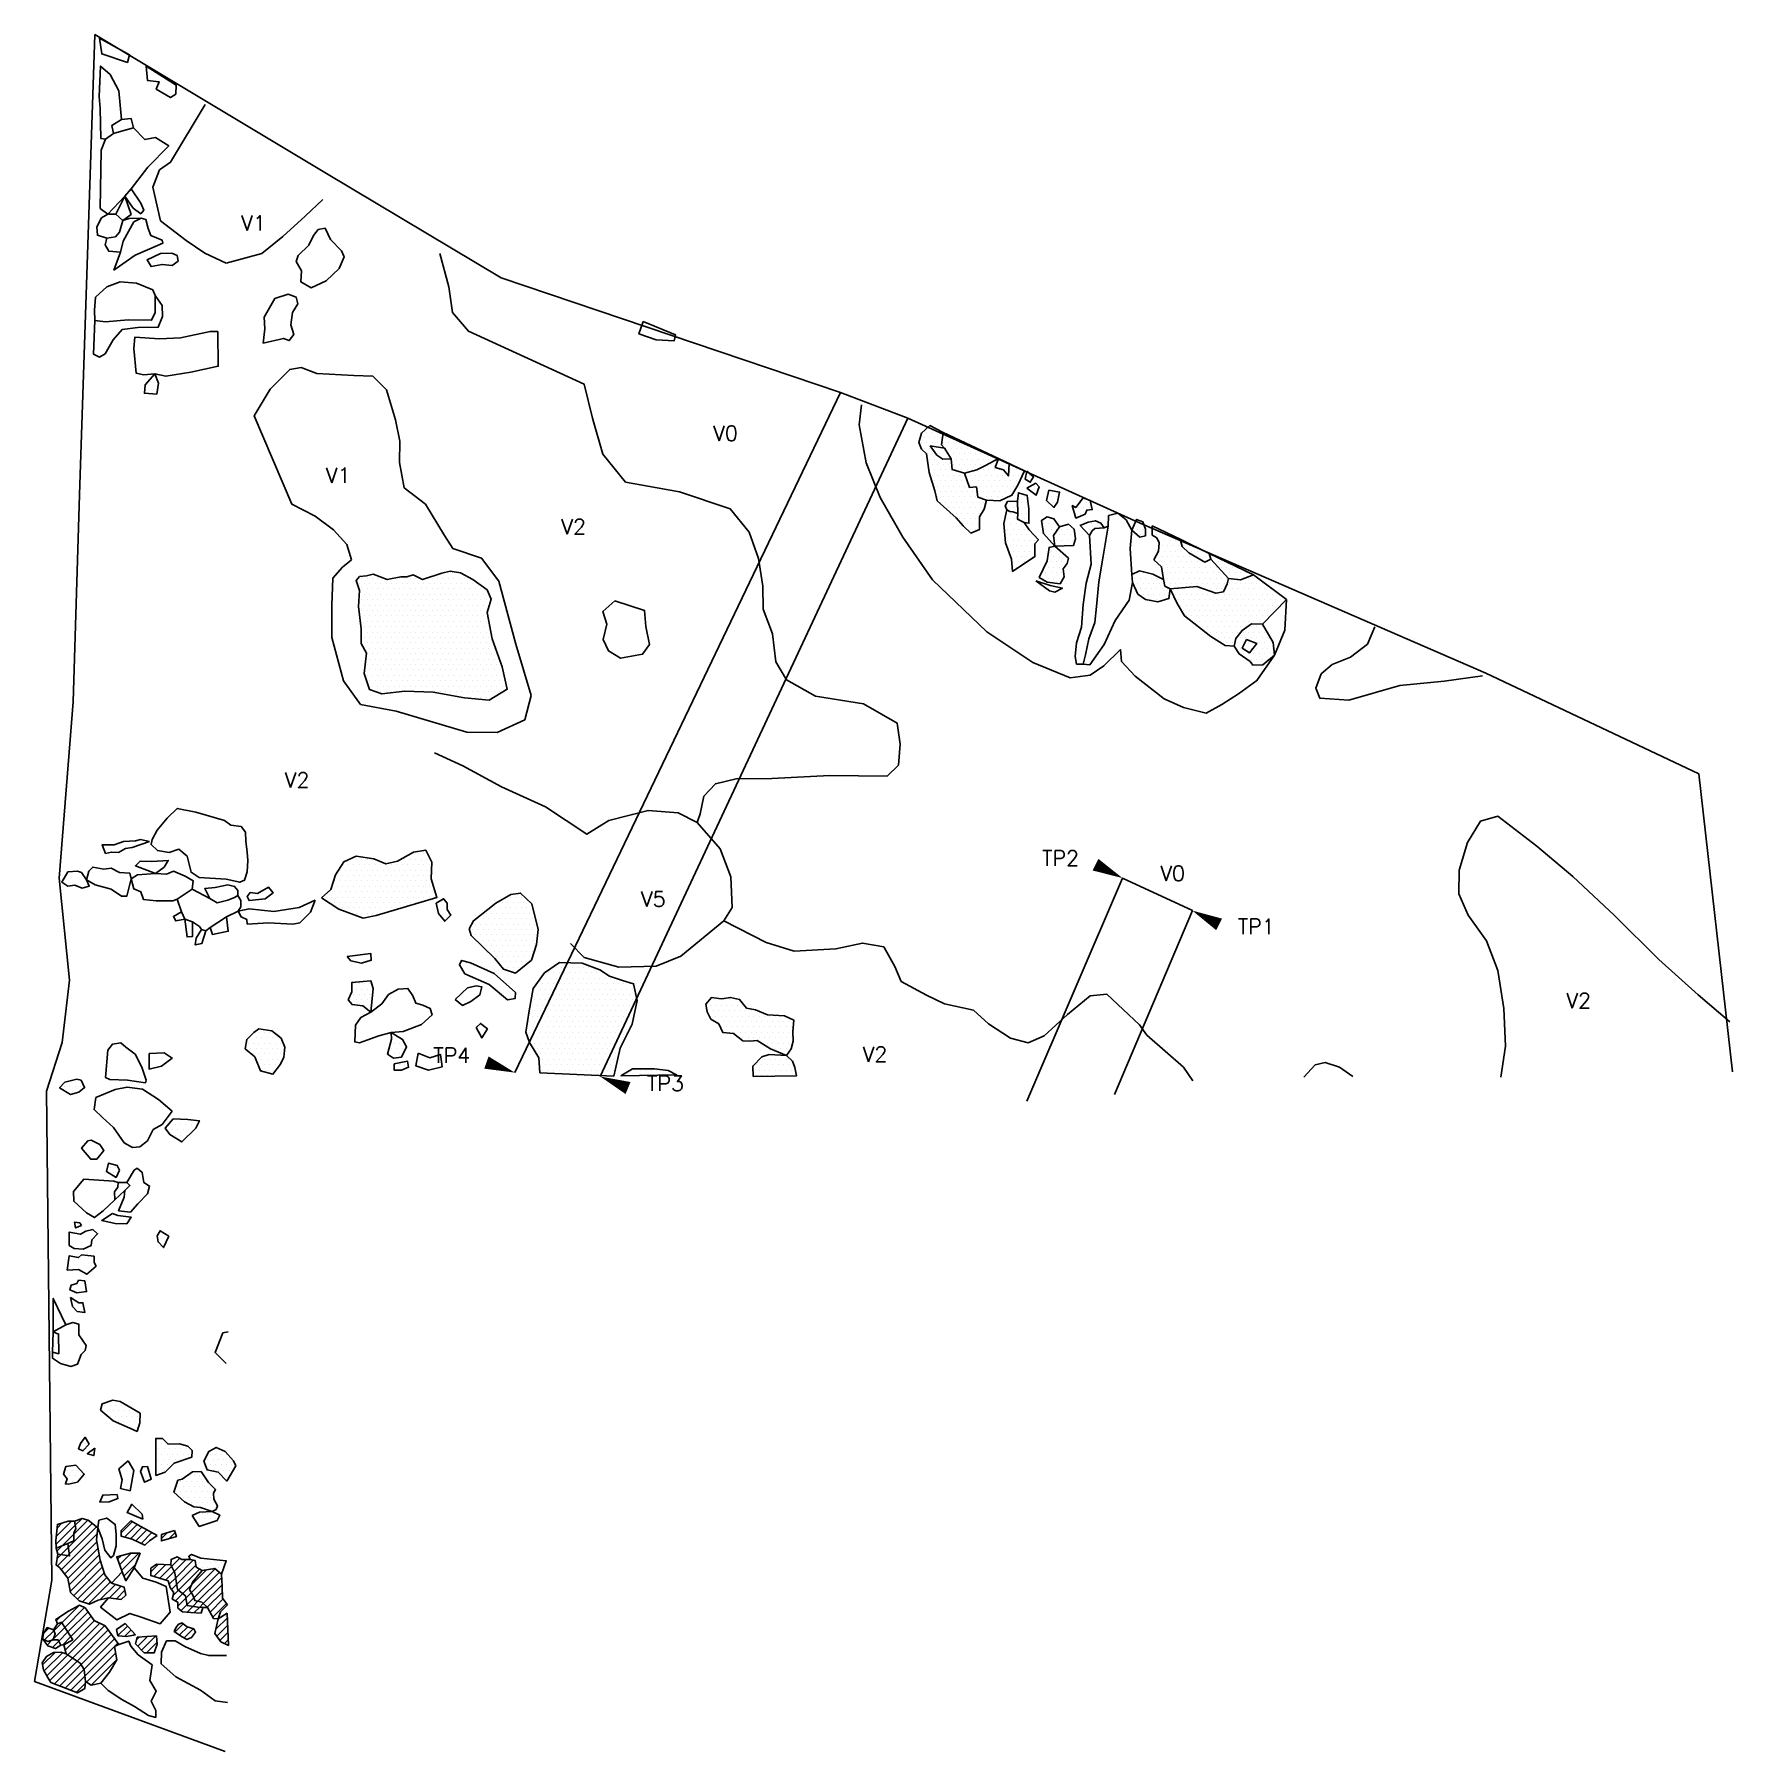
# Model space of a CAD drawing. Header units: metres. Extents: x -8.94 to -5.02, y -13.56 to -9.59.
import ezdxf

# ---------------------------------------------------------------- set-up
doc = ezdxf.new("R2010")
doc.units = ezdxf.units.M
doc.header["$LTSCALE"] = 25
doc.header["$MEASUREMENT"] = 0
doc.linetypes.add('STRICHPUNKTX2', pattern=[2, 1, -0.5, 0, -0.5])
doc.layers.get('0').update_dxf_attribs({"linetype": 'CONTINUOUS'})
for name, color, linetype in [('BEFUND', 1, 'CONTINUOUS'), ('BEFUNDSCHRAFF', 1, 'CONTINUOUS'), ('FEUER', 1, 'CONTINUOUS'), ('GRABUNGSGRENZE', 3, 'STRICHPUNKTX2'), ('STEINE', 4, 'CONTINUOUS'), ('STEINESCHRAFF', 4, 'CONTINUOUS'), ('TPROFIL', 3, 'CONTINUOUS')]:
    doc.layers.add(name, color=color, linetype=linetype)
doc.styles.get("Standard").update_dxf_attribs({"font": 'txt.shx'})

msp = doc.modelspace()

# ---------------------------------------------------------------- texts
at = {"layer": 'BEFUNDSCHRAFF'}
for s, p in [('V1', (-8.4661, -10.047)), ('V0', (-7.3749, -10.5328)), ('V1', (-8.2703, -10.6299)), ('V2', (-7.7261, -10.7487)), ('V2', (-8.3653, -11.3343)), ('V0', (-6.3413, -11.5502)), ('V5', (-7.5419, -11.6095)), ('V2', (-5.4027, -11.8443)), ('V2', (-7.0294, -11.9684))]:
    msp.add_text(s, height=0.035, dxfattribs=at).set_placement(p)
at = {"layer": 'TPROFIL'}
for s, p in [('TP2', (-6.6148, -11.515)), ('TP1', (-6.1622, -11.673)), ('TP4', (-8.0221, -11.9709)), ('TP3', (-7.5281, -12.0356))]:
    msp.add_text(s, height=0.035, dxfattribs=at).set_placement(p)

# ---------------------------------------------------------------- blocks, each defined once
blk = doc.blocks.new('PFEIL')
at = {"layer": 'TPROFIL'}
blk.add_lwpolyline([(0, 0, 0, 3, 0), (6.54, -2.37, 3, 3, 0)], format="xyseb", dxfattribs=at)
blk = doc.blocks.new('*X2')
at = {"color": 0}
for p, q in [((-688.125, -1051.25), (-688.125, -1051.25)), ((-687.5, -1050), (-687.5, -1050)), ((-686.875, -1051.25), (-686.875, -1051.25)), ((-685.625, -1051.25), (-685.625, -1051.25)), ((-689.375, -1053.75), (-689.375, -1053.75)), ((-688.75, -1052.5), (-688.75, -1052.5)), ((-688.75, -1055), (-688.75, -1055)), ((-688.125, -1053.75), (-688.125, -1053.75)), ((-687.5, -1052.5), (-687.5, -1052.5)), ((-687.5, -1055), (-687.5, -1055)), ((-686.875, -1053.75), (-686.875, -1053.75)), ((-686.25, -1052.5), (-686.25, -1052.5)), ((-685.625, -1053.75), (-685.625, -1053.75)), ((-685, -1052.5), (-685, -1052.5)), ((-684.375, -1053.75), (-684.375, -1053.75)), ((-683.75, -1052.5), (-683.75, -1052.5)), ((-683.75, -1055), (-683.75, -1055)), ((-683.125, -1053.75), (-683.125, -1053.75)), ((-682.5, -1052.5), (-682.5, -1052.5)), ((-682.5, -1055), (-682.5, -1055)), ((-681.875, -1053.75), (-681.875, -1053.75)), ((-681.25, -1055), (-681.25, -1055)), ((-680.625, -1053.75), (-680.625, -1053.75)), ((-680, -1055), (-680, -1055)), ((-679.375, -1053.75), (-679.375, -1053.75)), ((-678.75, -1055), (-678.75, -1055)), ((-677.5, -1055), (-677.5, -1055)), ((-688.125, -1056.25), (-688.125, -1056.25)), ((-687.5, -1057.5), (-687.5, -1057.5)), ((-686.875, -1056.25), (-686.875, -1056.25)), ((-686.875, -1058.75), (-686.875, -1058.75)), ((-686.25, -1057.5), (-686.25, -1057.5)), ((-685.625, -1058.75), (-685.625, -1058.75)), ((-685, -1057.5), (-685, -1057.5)), ((-684.375, -1058.75), (-684.375, -1058.75)), ((-683.75, -1057.5), (-683.75, -1057.5)), ((-683.125, -1056.25), (-683.125, -1056.25)), ((-683.125, -1058.75), (-683.125, -1058.75)), ((-682.5, -1057.5), (-682.5, -1057.5)), ((-681.875, -1056.25), (-681.875, -1056.25)), ((-681.875, -1058.75), (-681.875, -1058.75)), ((-681.25, -1057.5), (-681.25, -1057.5)), ((-680.625, -1056.25), (-680.625, -1056.25)), ((-680.625, -1058.75), (-680.625, -1058.75)), ((-680, -1057.5), (-680, -1057.5)), ((-679.375, -1056.25), (-679.375, -1056.25)), ((-679.375, -1058.75), (-679.375, -1058.75)), ((-678.75, -1057.5), (-678.75, -1057.5)), ((-678.125, -1056.25), (-678.125, -1056.25)), ((-678.125, -1058.75), (-678.125, -1058.75)), ((-677.5, -1057.5), (-677.5, -1057.5)), ((-676.875, -1056.25), (-676.875, -1056.25)), ((-676.875, -1058.75), (-676.875, -1058.75)), ((-676.25, -1057.5), (-676.25, -1057.5)), ((-675.625, -1056.25), (-675.625, -1056.25)), ((-675.625, -1058.75), (-675.625, -1058.75)), ((-675, -1057.5), (-675, -1057.5)), ((-674.375, -1056.25), (-674.375, -1056.25)), ((-674.375, -1058.75), (-674.375, -1058.75)), ((-673.75, -1057.5), (-673.75, -1057.5)), ((-673.125, -1058.75), (-673.125, -1058.75)), ((-672.5, -1057.5), (-672.5, -1057.5)), ((-687.5, -1060), (-687.5, -1060)), ((-686.875, -1061.25), (-686.875, -1061.25)), ((-686.25, -1060), (-686.25, -1060)), ((-686.25, -1062.5), (-686.25, -1062.5)), ((-685.625, -1061.25), (-685.625, -1061.25)), ((-685.625, -1063.75), (-685.625, -1063.75)), ((-685, -1060), (-685, -1060)), ((-685, -1062.5), (-685, -1062.5)), ((-684.375, -1061.25), (-684.375, -1061.25)), ((-684.375, -1063.75), (-684.375, -1063.75)), ((-683.75, -1060), (-683.75, -1060)), ((-683.75, -1062.5), (-683.75, -1062.5)), ((-683.125, -1061.25), (-683.125, -1061.25)), ((-683.125, -1063.75), (-683.125, -1063.75)), ((-682.5, -1060), (-682.5, -1060)), ((-682.5, -1062.5), (-682.5, -1062.5)), ((-681.875, -1061.25), (-681.875, -1061.25)), ((-681.875, -1063.75), (-681.875, -1063.75)), ((-681.25, -1060), (-681.25, -1060)), ((-681.25, -1062.5), (-681.25, -1062.5)), ((-680.625, -1061.25), (-680.625, -1061.25)), ((-680.625, -1063.75), (-680.625, -1063.75)), ((-680, -1060), (-680, -1060)), ((-680, -1062.5), (-680, -1062.5)), ((-679.375, -1061.25), (-679.375, -1061.25)), ((-679.375, -1063.75), (-679.375, -1063.75)), ((-678.75, -1060), (-678.75, -1060)), ((-678.75, -1062.5), (-678.75, -1062.5)), ((-678.125, -1061.25), (-678.125, -1061.25)), ((-678.125, -1063.75), (-678.125, -1063.75)), ((-677.5, -1060), (-677.5, -1060)), ((-677.5, -1062.5), (-677.5, -1062.5)), ((-676.875, -1061.25), (-676.875, -1061.25)), ((-676.875, -1063.75), (-676.875, -1063.75)), ((-676.25, -1060), (-676.25, -1060)), ((-676.25, -1062.5), (-676.25, -1062.5)), ((-675.625, -1061.25), (-675.625, -1061.25)), ((-675.625, -1063.75), (-675.625, -1063.75)), ((-675, -1060), (-675, -1060)), ((-675, -1062.5), (-675, -1062.5)), ((-674.375, -1061.25), (-674.375, -1061.25)), ((-674.375, -1063.75), (-674.375, -1063.75)), ((-673.75, -1060), (-673.75, -1060)), ((-673.75, -1062.5), (-673.75, -1062.5)), ((-673.125, -1061.25), (-673.125, -1061.25)), ((-673.125, -1063.75), (-673.125, -1063.75)), ((-672.5, -1060), (-672.5, -1060)), ((-672.5, -1062.5), (-672.5, -1062.5)), ((-671.875, -1061.25), (-671.875, -1061.25)), ((-671.875, -1063.75), (-671.875, -1063.75)), ((-671.25, -1060), (-671.25, -1060)), ((-671.25, -1062.5), (-671.25, -1062.5)), ((-670.625, -1061.25), (-670.625, -1061.25)), ((-670.625, -1063.75), (-670.625, -1063.75)), ((-670, -1062.5), (-670, -1062.5)), ((-669.375, -1061.25), (-669.375, -1061.25)), ((-669.375, -1063.75), (-669.375, -1063.75)), ((-668.75, -1060), (-668.75, -1060)), ((-668.75, -1062.5), (-668.75, -1062.5)), ((-668.125, -1061.25), (-668.125, -1061.25)), ((-668.125, -1063.75), (-668.125, -1063.75)), ((-667.5, -1060), (-667.5, -1060)), ((-667.5, -1062.5), (-667.5, -1062.5)), ((-666.875, -1061.25), (-666.875, -1061.25)), ((-666.25, -1060), (-666.25, -1060)), ((-664.375, -1061.25), (-664.375, -1061.25)), ((-663.125, -1063.75), (-663.125, -1063.75)), ((-685.625, -1066.25), (-685.625, -1066.25)), ((-685, -1065), (-685, -1065)), ((-685, -1067.5), (-685, -1067.5)), ((-684.375, -1066.25), (-684.375, -1066.25)), ((-683.75, -1065), (-683.75, -1065)), ((-683.75, -1067.5), (-683.75, -1067.5)), ((-683.125, -1066.25), (-683.125, -1066.25)), ((-682.5, -1065), (-682.5, -1065)), ((-682.5, -1067.5), (-682.5, -1067.5)), ((-681.875, -1066.25), (-681.875, -1066.25)), ((-681.25, -1065), (-681.25, -1065)), ((-681.25, -1067.5), (-681.25, -1067.5)), ((-680.625, -1066.25), (-680.625, -1066.25)), ((-680, -1065), (-680, -1065)), ((-680, -1067.5), (-680, -1067.5)), ((-679.375, -1066.25), (-679.375, -1066.25)), ((-678.75, -1065), (-678.75, -1065)), ((-678.75, -1067.5), (-678.75, -1067.5)), ((-678.125, -1066.25), (-678.125, -1066.25)), ((-677.5, -1065), (-677.5, -1065)), ((-677.5, -1067.5), (-677.5, -1067.5)), ((-676.875, -1066.25), (-676.875, -1066.25)), ((-676.25, -1065), (-676.25, -1065)), ((-676.25, -1067.5), (-676.25, -1067.5)), ((-675.625, -1066.25), (-675.625, -1066.25)), ((-675, -1065), (-675, -1065)), ((-675, -1067.5), (-675, -1067.5)), ((-674.375, -1066.25), (-674.375, -1066.25)), ((-673.75, -1065), (-673.75, -1065)), ((-673.125, -1066.25), (-673.125, -1066.25)), ((-672.5, -1065), (-672.5, -1065)), ((-671.875, -1066.25), (-671.875, -1066.25)), ((-671.25, -1065), (-671.25, -1065)), ((-670.625, -1066.25), (-670.625, -1066.25)), ((-670, -1065), (-670, -1065)), ((-669.375, -1066.25), (-669.375, -1066.25)), ((-668.75, -1065), (-668.75, -1065)), ((-668.75, -1067.5), (-668.75, -1067.5)), ((-667.5, -1067.5), (-667.5, -1067.5)), ((-666.875, -1066.25), (-666.875, -1066.25)), ((-666.25, -1067.5), (-666.25, -1067.5)), ((-665.625, -1066.25), (-665.625, -1066.25)), ((-665, -1067.5), (-665, -1067.5)), ((-663.75, -1065), (-663.75, -1065)), ((-659.375, -1066.25), (-659.375, -1066.25)), ((-658.75, -1065), (-658.75, -1065)), ((-658.75, -1067.5), (-658.75, -1067.5)), ((-658.125, -1066.25), (-658.125, -1066.25)), ((-652.5, -1067.5), (-652.5, -1067.5)), ((-651.25, -1067.5), (-651.25, -1067.5)), ((-683.125, -1068.75), (-683.125, -1068.75)), ((-682.5, -1070), (-682.5, -1070)), ((-681.875, -1068.75), (-681.875, -1068.75)), ((-681.25, -1070), (-681.25, -1070)), ((-680.625, -1068.75), (-680.625, -1068.75)), ((-680.625, -1071.25), (-680.625, -1071.25)), ((-680, -1070), (-680, -1070)), ((-679.375, -1068.75), (-679.375, -1068.75)), ((-679.375, -1071.25), (-679.375, -1071.25)), ((-678.75, -1070), (-678.75, -1070)), ((-678.125, -1068.75), (-678.125, -1068.75)), ((-678.125, -1071.25), (-678.125, -1071.25)), ((-677.5, -1070), (-677.5, -1070)), ((-676.875, -1068.75), (-676.875, -1068.75)), ((-676.875, -1071.25), (-676.875, -1071.25)), ((-676.25, -1070), (-676.25, -1070)), ((-675.625, -1068.75), (-675.625, -1068.75)), ((-669.375, -1068.75), (-669.375, -1068.75)), ((-669.375, -1071.25), (-669.375, -1071.25)), ((-668.75, -1070), (-668.75, -1070)), ((-668.125, -1068.75), (-668.125, -1068.75)), ((-668.125, -1071.25), (-668.125, -1071.25)), ((-667.5, -1070), (-667.5, -1070)), ((-666.875, -1068.75), (-666.875, -1068.75)), ((-666.875, -1071.25), (-666.875, -1071.25)), ((-666.25, -1070), (-666.25, -1070)), ((-665.625, -1068.75), (-665.625, -1068.75)), ((-665.625, -1071.25), (-665.625, -1071.25)), ((-665, -1070), (-665, -1070)), ((-660.625, -1071.25), (-660.625, -1071.25)), ((-659.375, -1071.25), (-659.375, -1071.25)), ((-653.75, -1070), (-653.75, -1070)), ((-653.125, -1068.75), (-653.125, -1068.75)), ((-652.5, -1070), (-652.5, -1070)), ((-651.875, -1068.75), (-651.875, -1068.75)), ((-650.625, -1068.75), (-650.625, -1068.75)), ((-680, -1072.5), (-680, -1072.5)), ((-678.75, -1072.5), (-678.75, -1072.5)), ((-678.125, -1073.75), (-678.125, -1073.75)), ((-677.5, -1072.5), (-677.5, -1072.5)), ((-676.875, -1073.75), (-676.875, -1073.75)), ((-676.25, -1072.5), (-676.25, -1072.5)), ((-670, -1072.5), (-670, -1072.5)), ((-670, -1075), (-670, -1075)), ((-669.375, -1073.75), (-669.375, -1073.75)), ((-668.75, -1072.5), (-668.75, -1072.5)), ((-668.75, -1075), (-668.75, -1075)), ((-668.125, -1073.75), (-668.125, -1073.75)), ((-667.5, -1072.5), (-667.5, -1072.5)), ((-667.5, -1075), (-667.5, -1075)), ((-666.875, -1073.75), (-666.875, -1073.75)), ((-666.25, -1072.5), (-666.25, -1072.5)), ((-666.25, -1075), (-666.25, -1075)), ((-665.625, -1073.75), (-665.625, -1073.75)), ((-665, -1075), (-665, -1075)), ((-663.75, -1075), (-663.75, -1075)), ((-661.25, -1072.5), (-661.25, -1072.5)), ((-660.625, -1073.75), (-660.625, -1073.75)), ((-660, -1072.5), (-660, -1072.5)), ((-660, -1075), (-660, -1075)), ((-659.375, -1073.75), (-659.375, -1073.75)), ((-658.75, -1072.5), (-658.75, -1072.5)), ((-658.75, -1075), (-658.75, -1075)), ((-658.125, -1073.75), (-658.125, -1073.75)), ((-657.5, -1075), (-657.5, -1075)), ((-656.875, -1073.75), (-656.875, -1073.75)), ((-656.25, -1075), (-656.25, -1075)), ((-655.625, -1073.75), (-655.625, -1073.75)), ((-655, -1075), (-655, -1075)), ((-654.375, -1073.75), (-654.375, -1073.75)), ((-651.25, -1072.5), (-651.25, -1072.5)), ((-650.625, -1073.75), (-650.625, -1073.75)), ((-650, -1072.5), (-650, -1072.5)), ((-648.75, -1072.5), (-648.75, -1072.5)), ((-640.625, -1073.75), (-640.625, -1073.75)), ((-640, -1072.5), (-640, -1072.5)), ((-639.375, -1073.75), (-639.375, -1073.75)), ((-638.75, -1072.5), (-638.75, -1072.5)), ((-638.75, -1075), (-638.75, -1075)), ((-638.125, -1073.75), (-638.125, -1073.75)), ((-635.625, -1073.75), (-635.625, -1073.75)), ((-635, -1075), (-635, -1075)), ((-634.375, -1073.75), (-634.375, -1073.75)), ((-633.75, -1075), (-633.75, -1075)), ((-632.5, -1075), (-632.5, -1075)), ((-669.375, -1076.25), (-669.375, -1076.25)), ((-668.75, -1077.5), (-668.75, -1077.5)), ((-668.125, -1076.25), (-668.125, -1076.25)), ((-668.125, -1078.75), (-668.125, -1078.75)), ((-667.5, -1077.5), (-667.5, -1077.5)), ((-666.875, -1076.25), (-666.875, -1076.25)), ((-666.875, -1078.75), (-666.875, -1078.75)), ((-666.25, -1077.5), (-666.25, -1077.5)), ((-665.625, -1076.25), (-665.625, -1076.25)), ((-665.625, -1078.75), (-665.625, -1078.75)), ((-665, -1077.5), (-665, -1077.5)), ((-664.375, -1076.25), (-664.375, -1076.25)), ((-664.375, -1078.75), (-664.375, -1078.75)), ((-663.75, -1077.5), (-663.75, -1077.5)), ((-663.125, -1076.25), (-663.125, -1076.25)), ((-659.375, -1076.25), (-659.375, -1076.25)), ((-659.375, -1078.75), (-659.375, -1078.75)), ((-658.125, -1076.25), (-658.125, -1076.25)), ((-658.125, -1078.75), (-658.125, -1078.75)), ((-657.5, -1077.5), (-657.5, -1077.5)), ((-656.875, -1076.25), (-656.875, -1076.25)), ((-656.25, -1077.5), (-656.25, -1077.5)), ((-655.625, -1076.25), (-655.625, -1076.25)), ((-654.375, -1076.25), (-654.375, -1076.25)), ((-634.375, -1076.25), (-634.375, -1076.25)), ((-634.375, -1078.75), (-634.375, -1078.75)), ((-633.75, -1077.5), (-633.75, -1077.5)), ((-633.125, -1076.25), (-633.125, -1076.25)), ((-633.125, -1078.75), (-633.125, -1078.75)), ((-632.5, -1077.5), (-632.5, -1077.5)), ((-631.875, -1076.25), (-631.875, -1076.25)), ((-631.875, -1078.75), (-631.875, -1078.75)), ((-631.25, -1077.5), (-631.25, -1077.5)), ((-630.625, -1076.25), (-630.625, -1076.25)), ((-630.625, -1078.75), (-630.625, -1078.75)), ((-630, -1077.5), (-630, -1077.5)), ((-629.375, -1076.25), (-629.375, -1076.25)), ((-629.375, -1078.75), (-629.375, -1078.75)), ((-628.75, -1077.5), (-628.75, -1077.5)), ((-628.125, -1078.75), (-628.125, -1078.75)), ((-627.5, -1077.5), (-627.5, -1077.5)), ((-626.875, -1078.75), (-626.875, -1078.75)), ((-625.625, -1078.75), (-625.625, -1078.75)), ((-624.375, -1078.75), (-624.375, -1078.75)), ((-668.75, -1080), (-668.75, -1080)), ((-668.125, -1081.25), (-668.125, -1081.25)), ((-667.5, -1080), (-667.5, -1080)), ((-667.5, -1082.5), (-667.5, -1082.5)), ((-666.875, -1081.25), (-666.875, -1081.25)), ((-666.25, -1080), (-666.25, -1080)), ((-665.625, -1081.25), (-665.625, -1081.25)), ((-665, -1080), (-665, -1080)), ((-663.75, -1080), (-663.75, -1080)), ((-660, -1080), (-660, -1080)), ((-660, -1082.5), (-660, -1082.5)), ((-659.375, -1081.25), (-659.375, -1081.25)), ((-658.75, -1080), (-658.75, -1080)), ((-658.75, -1082.5), (-658.75, -1082.5)), ((-658.125, -1081.25), (-658.125, -1081.25)), ((-657.5, -1080), (-657.5, -1080)), ((-657.5, -1082.5), (-657.5, -1082.5)), ((-656.875, -1081.25), (-656.875, -1081.25)), ((-656.25, -1080), (-656.25, -1080)), ((-655.625, -1081.25), (-655.625, -1081.25)), ((-635, -1080), (-635, -1080)), ((-634.375, -1081.25), (-634.375, -1081.25)), ((-633.75, -1080), (-633.75, -1080)), ((-633.75, -1082.5), (-633.75, -1082.5)), ((-633.125, -1081.25), (-633.125, -1081.25)), ((-632.5, -1080), (-632.5, -1080)), ((-632.5, -1082.5), (-632.5, -1082.5)), ((-631.875, -1081.25), (-631.875, -1081.25)), ((-631.25, -1080), (-631.25, -1080)), ((-631.25, -1082.5), (-631.25, -1082.5)), ((-630.625, -1081.25), (-630.625, -1081.25)), ((-630, -1080), (-630, -1080)), ((-630, -1082.5), (-630, -1082.5)), ((-629.375, -1081.25), (-629.375, -1081.25)), ((-628.75, -1080), (-628.75, -1080)), ((-628.75, -1082.5), (-628.75, -1082.5)), ((-628.125, -1081.25), (-628.125, -1081.25)), ((-627.5, -1080), (-627.5, -1080)), ((-627.5, -1082.5), (-627.5, -1082.5)), ((-626.875, -1081.25), (-626.875, -1081.25)), ((-626.25, -1080), (-626.25, -1080)), ((-626.25, -1082.5), (-626.25, -1082.5)), ((-625.625, -1081.25), (-625.625, -1081.25)), ((-625, -1080), (-625, -1080)), ((-625, -1082.5), (-625, -1082.5)), ((-624.375, -1081.25), (-624.375, -1081.25)), ((-623.75, -1080), (-623.75, -1080)), ((-623.75, -1082.5), (-623.75, -1082.5)), ((-623.125, -1081.25), (-623.125, -1081.25)), ((-622.5, -1080), (-622.5, -1080)), ((-622.5, -1082.5), (-622.5, -1082.5)), ((-621.875, -1081.25), (-621.875, -1081.25)), ((-621.25, -1082.5), (-621.25, -1082.5)), ((-620.625, -1081.25), (-620.625, -1081.25)), ((-620, -1082.5), (-620, -1082.5)), ((-619.375, -1081.25), (-619.375, -1081.25)), ((-618.75, -1082.5), (-618.75, -1082.5)), ((-617.5, -1082.5), (-617.5, -1082.5)), ((-616.25, -1082.5), (-616.25, -1082.5)), ((-661.875, -1086.25), (-661.875, -1086.25)), ((-661.25, -1085), (-661.25, -1085)), ((-660.625, -1083.75), (-660.625, -1083.75)), ((-660, -1085), (-660, -1085)), ((-660, -1087.5), (-660, -1087.5)), ((-659.375, -1083.75), (-659.375, -1083.75)), ((-658.75, -1085), (-658.75, -1085)), ((-658.75, -1087.5), (-658.75, -1087.5)), ((-658.125, -1083.75), (-658.125, -1083.75)), ((-657.5, -1085), (-657.5, -1085)), ((-657.5, -1087.5), (-657.5, -1087.5)), ((-656.875, -1083.75), (-656.875, -1083.75)), ((-640, -1085), (-640, -1085)), ((-639.375, -1083.75), (-639.375, -1083.75)), ((-639.375, -1086.25), (-639.375, -1086.25)), ((-638.75, -1085), (-638.75, -1085)), ((-638.75, -1087.5), (-638.75, -1087.5)), ((-638.125, -1083.75), (-638.125, -1083.75)), ((-638.125, -1086.25), (-638.125, -1086.25)), ((-637.5, -1085), (-637.5, -1085)), ((-637.5, -1087.5), (-637.5, -1087.5)), ((-636.875, -1086.25), (-636.875, -1086.25)), ((-636.25, -1085), (-636.25, -1085)), ((-636.25, -1087.5), (-636.25, -1087.5)), ((-635.625, -1086.25), (-635.625, -1086.25)), ((-635, -1085), (-635, -1085)), ((-635, -1087.5), (-635, -1087.5)), ((-634.375, -1086.25), (-634.375, -1086.25)), ((-633.75, -1087.5), (-633.75, -1087.5)), ((-633.125, -1083.75), (-633.125, -1083.75)), ((-633.125, -1086.25), (-633.125, -1086.25)), ((-632.5, -1085), (-632.5, -1085)), ((-632.5, -1087.5), (-632.5, -1087.5)), ((-631.875, -1083.75), (-631.875, -1083.75)), ((-631.875, -1086.25), (-631.875, -1086.25)), ((-631.25, -1085), (-631.25, -1085)), ((-631.25, -1087.5), (-631.25, -1087.5)), ((-630.625, -1083.75), (-630.625, -1083.75)), ((-630.625, -1086.25), (-630.625, -1086.25)), ((-630, -1085), (-630, -1085)), ((-630, -1087.5), (-630, -1087.5)), ((-629.375, -1083.75), (-629.375, -1083.75)), ((-629.375, -1086.25), (-629.375, -1086.25)), ((-628.75, -1085), (-628.75, -1085)), ((-628.75, -1087.5), (-628.75, -1087.5)), ((-628.125, -1083.75), (-628.125, -1083.75)), ((-628.125, -1086.25), (-628.125, -1086.25)), ((-627.5, -1085), (-627.5, -1085)), ((-627.5, -1087.5), (-627.5, -1087.5)), ((-626.875, -1083.75), (-626.875, -1083.75)), ((-626.875, -1086.25), (-626.875, -1086.25)), ((-626.25, -1085), (-626.25, -1085)), ((-626.25, -1087.5), (-626.25, -1087.5)), ((-625.625, -1083.75), (-625.625, -1083.75)), ((-625.625, -1086.25), (-625.625, -1086.25)), ((-625, -1085), (-625, -1085)), ((-625, -1087.5), (-625, -1087.5)), ((-624.375, -1083.75), (-624.375, -1083.75)), ((-624.375, -1086.25), (-624.375, -1086.25)), ((-623.75, -1085), (-623.75, -1085)), ((-623.75, -1087.5), (-623.75, -1087.5)), ((-623.125, -1083.75), (-623.125, -1083.75)), ((-623.125, -1086.25), (-623.125, -1086.25)), ((-622.5, -1085), (-622.5, -1085)), ((-622.5, -1087.5), (-622.5, -1087.5)), ((-621.875, -1083.75), (-621.875, -1083.75)), ((-621.875, -1086.25), (-621.875, -1086.25)), ((-621.25, -1085), (-621.25, -1085)), ((-621.25, -1087.5), (-621.25, -1087.5)), ((-620.625, -1083.75), (-620.625, -1083.75)), ((-620.625, -1086.25), (-620.625, -1086.25)), ((-620, -1085), (-620, -1085)), ((-620, -1087.5), (-620, -1087.5)), ((-619.375, -1083.75), (-619.375, -1083.75)), ((-619.375, -1086.25), (-619.375, -1086.25)), ((-618.75, -1085), (-618.75, -1085)), ((-618.75, -1087.5), (-618.75, -1087.5)), ((-618.125, -1083.75), (-618.125, -1083.75)), ((-618.125, -1086.25), (-618.125, -1086.25)), ((-617.5, -1085), (-617.5, -1085)), ((-617.5, -1087.5), (-617.5, -1087.5)), ((-616.875, -1083.75), (-616.875, -1083.75)), ((-616.875, -1086.25), (-616.875, -1086.25)), ((-616.25, -1085), (-616.25, -1085)), ((-616.25, -1087.5), (-616.25, -1087.5)), ((-615.625, -1083.75), (-615.625, -1083.75)), ((-615.625, -1086.25), (-615.625, -1086.25)), ((-615, -1085), (-615, -1085)), ((-615, -1087.5), (-615, -1087.5)), ((-614.375, -1083.75), (-614.375, -1083.75)), ((-614.375, -1086.25), (-614.375, -1086.25)), ((-613.75, -1085), (-613.75, -1085)), ((-613.75, -1087.5), (-613.75, -1087.5)), ((-613.125, -1086.25), (-613.125, -1086.25)), ((-612.5, -1085), (-612.5, -1085)), ((-612.5, -1087.5), (-612.5, -1087.5)), ((-611.875, -1086.25), (-611.875, -1086.25)), ((-611.25, -1087.5), (-611.25, -1087.5)), ((-610.625, -1086.25), (-610.625, -1086.25)), ((-610, -1087.5), (-610, -1087.5)), ((-608.75, -1087.5), (-608.75, -1087.5)), ((-638.125, -1088.75), (-638.125, -1088.75)), ((-636.875, -1088.75), (-636.875, -1088.75)), ((-636.25, -1090), (-636.25, -1090)), ((-635.625, -1088.75), (-635.625, -1088.75)), ((-635, -1090), (-635, -1090)), ((-634.375, -1088.75), (-634.375, -1088.75)), ((-633.75, -1090), (-633.75, -1090)), ((-633.125, -1088.75), (-633.125, -1088.75)), ((-630.625, -1088.75), (-630.625, -1088.75)), ((-630, -1090), (-630, -1090)), ((-629.375, -1088.75), (-629.375, -1088.75)), ((-629.375, -1091.25), (-629.375, -1091.25)), ((-628.75, -1090), (-628.75, -1090)), ((-628.125, -1088.75), (-628.125, -1088.75)), ((-628.125, -1091.25), (-628.125, -1091.25)), ((-627.5, -1090), (-627.5, -1090)), ((-626.875, -1088.75), (-626.875, -1088.75)), ((-626.875, -1091.25), (-626.875, -1091.25)), ((-626.25, -1090), (-626.25, -1090)), ((-625.625, -1088.75), (-625.625, -1088.75)), ((-625.625, -1091.25), (-625.625, -1091.25)), ((-625, -1090), (-625, -1090)), ((-624.375, -1088.75), (-624.375, -1088.75)), ((-624.375, -1091.25), (-624.375, -1091.25)), ((-623.75, -1090), (-623.75, -1090)), ((-623.125, -1088.75), (-623.125, -1088.75)), ((-623.125, -1091.25), (-623.125, -1091.25)), ((-622.5, -1090), (-622.5, -1090)), ((-621.875, -1088.75), (-621.875, -1088.75)), ((-621.875, -1091.25), (-621.875, -1091.25)), ((-621.25, -1090), (-621.25, -1090)), ((-620.625, -1088.75), (-620.625, -1088.75)), ((-620.625, -1091.25), (-620.625, -1091.25)), ((-620, -1090), (-620, -1090)), ((-619.375, -1088.75), (-619.375, -1088.75)), ((-619.375, -1091.25), (-619.375, -1091.25)), ((-618.75, -1090), (-618.75, -1090)), ((-618.125, -1088.75), (-618.125, -1088.75)), ((-618.125, -1091.25), (-618.125, -1091.25)), ((-617.5, -1090), (-617.5, -1090)), ((-616.875, -1088.75), (-616.875, -1088.75)), ((-616.875, -1091.25), (-616.875, -1091.25)), ((-616.25, -1090), (-616.25, -1090)), ((-615.625, -1088.75), (-615.625, -1088.75)), ((-615.625, -1091.25), (-615.625, -1091.25)), ((-615, -1090), (-615, -1090)), ((-614.375, -1088.75), (-614.375, -1088.75)), ((-614.375, -1091.25), (-614.375, -1091.25)), ((-613.75, -1090), (-613.75, -1090)), ((-613.125, -1088.75), (-613.125, -1088.75)), ((-613.125, -1091.25), (-613.125, -1091.25)), ((-612.5, -1090), (-612.5, -1090)), ((-611.875, -1088.75), (-611.875, -1088.75)), ((-611.875, -1091.25), (-611.875, -1091.25)), ((-611.25, -1090), (-611.25, -1090)), ((-610.625, -1088.75), (-610.625, -1088.75)), ((-610.625, -1091.25), (-610.625, -1091.25)), ((-610, -1090), (-610, -1090)), ((-609.375, -1088.75), (-609.375, -1088.75)), ((-609.375, -1091.25), (-609.375, -1091.25)), ((-608.75, -1090), (-608.75, -1090)), ((-608.125, -1088.75), (-608.125, -1088.75)), ((-608.125, -1091.25), (-608.125, -1091.25)), ((-607.5, -1090), (-607.5, -1090)), ((-606.875, -1088.75), (-606.875, -1088.75)), ((-606.875, -1091.25), (-606.875, -1091.25)), ((-606.25, -1090), (-606.25, -1090)), ((-628.75, -1092.5), (-628.75, -1092.5)), ((-628.125, -1093.75), (-628.125, -1093.75)), ((-627.5, -1092.5), (-627.5, -1092.5)), ((-626.875, -1093.75), (-626.875, -1093.75)), ((-626.25, -1092.5), (-626.25, -1092.5)), ((-626.25, -1095), (-626.25, -1095)), ((-625.625, -1093.75), (-625.625, -1093.75)), ((-625, -1092.5), (-625, -1092.5)), ((-625, -1095), (-625, -1095)), ((-624.375, -1093.75), (-624.375, -1093.75)), ((-623.75, -1092.5), (-623.75, -1092.5)), ((-623.75, -1095), (-623.75, -1095)), ((-623.125, -1093.75), (-623.125, -1093.75)), ((-622.5, -1092.5), (-622.5, -1092.5)), ((-622.5, -1095), (-622.5, -1095)), ((-621.875, -1093.75), (-621.875, -1093.75)), ((-621.25, -1092.5), (-621.25, -1092.5)), ((-621.25, -1095), (-621.25, -1095)), ((-620.625, -1093.75), (-620.625, -1093.75)), ((-620, -1092.5), (-620, -1092.5)), ((-620, -1095), (-620, -1095)), ((-619.375, -1093.75), (-619.375, -1093.75)), ((-618.75, -1092.5), (-618.75, -1092.5)), ((-618.75, -1095), (-618.75, -1095)), ((-618.125, -1093.75), (-618.125, -1093.75)), ((-617.5, -1092.5), (-617.5, -1092.5)), ((-617.5, -1095), (-617.5, -1095)), ((-616.875, -1093.75), (-616.875, -1093.75)), ((-616.25, -1092.5), (-616.25, -1092.5)), ((-616.25, -1095), (-616.25, -1095)), ((-615.625, -1093.75), (-615.625, -1093.75)), ((-615, -1092.5), (-615, -1092.5)), ((-615, -1095), (-615, -1095)), ((-614.375, -1093.75), (-614.375, -1093.75)), ((-613.75, -1092.5), (-613.75, -1092.5)), ((-613.75, -1095), (-613.75, -1095)), ((-613.125, -1093.75), (-613.125, -1093.75)), ((-612.5, -1092.5), (-612.5, -1092.5)), ((-612.5, -1095), (-612.5, -1095)), ((-611.875, -1093.75), (-611.875, -1093.75)), ((-611.25, -1092.5), (-611.25, -1092.5)), ((-611.25, -1095), (-611.25, -1095)), ((-610.625, -1093.75), (-610.625, -1093.75)), ((-610, -1092.5), (-610, -1092.5)), ((-610, -1095), (-610, -1095)), ((-609.375, -1093.75), (-609.375, -1093.75)), ((-608.75, -1092.5), (-608.75, -1092.5)), ((-607.5, -1092.5), (-607.5, -1092.5)), ((-624.375, -1096.25), (-624.375, -1096.25)), ((-623.125, -1096.25), (-623.125, -1096.25)), ((-622.5, -1097.5), (-622.5, -1097.5)), ((-621.875, -1096.25), (-621.875, -1096.25)), ((-621.875, -1098.75), (-621.875, -1098.75)), ((-621.25, -1097.5), (-621.25, -1097.5)), ((-620.625, -1096.25), (-620.625, -1096.25)), ((-620.625, -1098.75), (-620.625, -1098.75)), ((-620, -1097.5), (-620, -1097.5)), ((-619.375, -1096.25), (-619.375, -1096.25)), ((-619.375, -1098.75), (-619.375, -1098.75)), ((-618.75, -1097.5), (-618.75, -1097.5)), ((-618.125, -1096.25), (-618.125, -1096.25)), ((-618.125, -1098.75), (-618.125, -1098.75)), ((-617.5, -1097.5), (-617.5, -1097.5)), ((-616.875, -1096.25), (-616.875, -1096.25)), ((-616.875, -1098.75), (-616.875, -1098.75)), ((-616.25, -1097.5), (-616.25, -1097.5)), ((-615.625, -1096.25), (-615.625, -1096.25)), ((-614.375, -1096.25), (-614.375, -1096.25)), ((-620, -1100), (-620, -1100)), ((-618.75, -1100), (-618.75, -1100)), ((-617.5, -1100), (-617.5, -1100)), ((-614.375, -1101.25), (-614.375, -1101.25)), ((-613.75, -1100), (-613.75, -1100)), ((-613.125, -1101.25), (-613.125, -1101.25)), ((-612.5, -1100), (-612.5, -1100))]:
    blk.add_line(p, q, dxfattribs=at)
blk = doc.blocks.new('*X3')
at = {"color": 0}
for p, q in [((-615.625, -1098.75), (-615.625, -1098.75)), ((-615, -1097.5), (-615, -1097.5)), ((-614.375, -1098.75), (-614.375, -1098.75)), ((-613.75, -1097.5), (-613.75, -1097.5)), ((-613.125, -1096.25), (-613.125, -1096.25)), ((-613.125, -1098.75), (-613.125, -1098.75)), ((-612.5, -1097.5), (-612.5, -1097.5)), ((-611.875, -1096.25), (-611.875, -1096.25)), ((-611.875, -1098.75), (-611.875, -1098.75)), ((-611.25, -1097.5), (-611.25, -1097.5)), ((-610.625, -1096.25), (-610.625, -1096.25)), ((-610.625, -1098.75), (-610.625, -1098.75)), ((-610, -1097.5), (-610, -1097.5)), ((-609.375, -1098.75), (-609.375, -1098.75)), ((-616.25, -1100), (-616.25, -1100)), ((-615.625, -1101.25), (-615.625, -1101.25)), ((-615, -1100), (-615, -1100)), ((-615, -1102.5), (-615, -1102.5)), ((-614.375, -1101.25), (-614.375, -1101.25)), ((-613.75, -1100), (-613.75, -1100)), ((-613.75, -1102.5), (-613.75, -1102.5)), ((-613.125, -1101.25), (-613.125, -1101.25)), ((-612.5, -1100), (-612.5, -1100)), ((-612.5, -1102.5), (-612.5, -1102.5)), ((-611.875, -1101.25), (-611.875, -1101.25)), ((-611.25, -1100), (-611.25, -1100)), ((-611.25, -1102.5), (-611.25, -1102.5)), ((-610.625, -1101.25), (-610.625, -1101.25)), ((-610, -1100), (-610, -1100)), ((-610, -1102.5), (-610, -1102.5)), ((-609.375, -1101.25), (-609.375, -1101.25)), ((-608.75, -1100), (-608.75, -1100)), ((-608.75, -1102.5), (-608.75, -1102.5)), ((-608.125, -1101.25), (-608.125, -1101.25)), ((-613.125, -1103.75), (-613.125, -1103.75)), ((-612.5, -1105), (-612.5, -1105)), ((-611.875, -1103.75), (-611.875, -1103.75)), ((-611.25, -1105), (-611.25, -1105)), ((-610.625, -1103.75), (-610.625, -1103.75)), ((-609.375, -1103.75), (-609.375, -1103.75))]:
    blk.add_line(p, q, dxfattribs=at)
blk = doc.blocks.new('*X4')
at = {"color": 0}
for p, q in [((-819.375, -1086.25), (-819.375, -1086.25)), ((-818.75, -1085), (-818.75, -1085)), ((-818.75, -1087.5), (-818.75, -1087.5)), ((-818.125, -1086.25), (-818.125, -1086.25)), ((-817.5, -1085), (-817.5, -1085)), ((-817.5, -1087.5), (-817.5, -1087.5)), ((-816.875, -1086.25), (-816.875, -1086.25)), ((-816.25, -1085), (-816.25, -1085)), ((-816.25, -1087.5), (-816.25, -1087.5)), ((-815.625, -1086.25), (-815.625, -1086.25)), ((-815, -1085), (-815, -1085)), ((-815, -1087.5), (-815, -1087.5)), ((-814.375, -1086.25), (-814.375, -1086.25)), ((-813.75, -1087.5), (-813.75, -1087.5)), ((-813.125, -1086.25), (-813.125, -1086.25)), ((-812.5, -1087.5), (-812.5, -1087.5)), ((-811.875, -1086.25), (-811.875, -1086.25)), ((-811.25, -1087.5), (-811.25, -1087.5)), ((-810.625, -1086.25), (-810.625, -1086.25)), ((-810, -1085), (-810, -1085)), ((-810, -1087.5), (-810, -1087.5)), ((-809.375, -1086.25), (-809.375, -1086.25)), ((-808.75, -1085), (-808.75, -1085)), ((-808.75, -1087.5), (-808.75, -1087.5)), ((-808.125, -1086.25), (-808.125, -1086.25)), ((-807.5, -1085), (-807.5, -1085)), ((-807.5, -1087.5), (-807.5, -1087.5)), ((-806.875, -1086.25), (-806.875, -1086.25)), ((-806.25, -1085), (-806.25, -1085)), ((-806.25, -1087.5), (-806.25, -1087.5)), ((-805.625, -1086.25), (-805.625, -1086.25)), ((-805, -1087.5), (-805, -1087.5)), ((-804.375, -1086.25), (-804.375, -1086.25)), ((-803.75, -1087.5), (-803.75, -1087.5)), ((-803.125, -1086.25), (-803.125, -1086.25)), ((-802.5, -1085), (-802.5, -1085)), ((-802.5, -1087.5), (-802.5, -1087.5)), ((-801.875, -1086.25), (-801.875, -1086.25)), ((-801.25, -1085), (-801.25, -1085)), ((-801.25, -1087.5), (-801.25, -1087.5)), ((-800.625, -1086.25), (-800.625, -1086.25)), ((-800, -1085), (-800, -1085)), ((-800, -1087.5), (-800, -1087.5)), ((-799.375, -1083.75), (-799.375, -1083.75)), ((-799.375, -1086.25), (-799.375, -1086.25)), ((-798.75, -1085), (-798.75, -1085)), ((-798.75, -1087.5), (-798.75, -1087.5)), ((-798.125, -1083.75), (-798.125, -1083.75)), ((-798.125, -1086.25), (-798.125, -1086.25)), ((-797.5, -1085), (-797.5, -1085)), ((-797.5, -1087.5), (-797.5, -1087.5)), ((-796.875, -1083.75), (-796.875, -1083.75)), ((-796.875, -1086.25), (-796.875, -1086.25)), ((-796.25, -1085), (-796.25, -1085)), ((-796.25, -1087.5), (-796.25, -1087.5)), ((-795.625, -1086.25), (-795.625, -1086.25)), ((-795, -1085), (-795, -1085)), ((-795, -1087.5), (-795, -1087.5)), ((-794.375, -1086.25), (-794.375, -1086.25)), ((-793.75, -1085), (-793.75, -1085)), ((-793.75, -1087.5), (-793.75, -1087.5)), ((-793.125, -1086.25), (-793.125, -1086.25)), ((-792.5, -1087.5), (-792.5, -1087.5)), ((-791.875, -1086.25), (-791.875, -1086.25)), ((-791.25, -1087.5), (-791.25, -1087.5)), ((-819.375, -1091.25), (-819.375, -1091.25)), ((-818.75, -1090), (-818.75, -1090)), ((-818.125, -1088.75), (-818.125, -1088.75)), ((-818.125, -1091.25), (-818.125, -1091.25)), ((-817.5, -1090), (-817.5, -1090)), ((-816.875, -1088.75), (-816.875, -1088.75)), ((-816.875, -1091.25), (-816.875, -1091.25)), ((-816.25, -1090), (-816.25, -1090)), ((-815.625, -1088.75), (-815.625, -1088.75)), ((-815.625, -1091.25), (-815.625, -1091.25)), ((-815, -1090), (-815, -1090)), ((-814.375, -1088.75), (-814.375, -1088.75)), ((-814.375, -1091.25), (-814.375, -1091.25)), ((-813.75, -1090), (-813.75, -1090)), ((-813.125, -1088.75), (-813.125, -1088.75)), ((-813.125, -1091.25), (-813.125, -1091.25)), ((-812.5, -1090), (-812.5, -1090)), ((-811.875, -1088.75), (-811.875, -1088.75)), ((-811.875, -1091.25), (-811.875, -1091.25)), ((-811.25, -1090), (-811.25, -1090)), ((-810.625, -1088.75), (-810.625, -1088.75)), ((-810.625, -1091.25), (-810.625, -1091.25)), ((-810, -1090), (-810, -1090)), ((-809.375, -1088.75), (-809.375, -1088.75)), ((-809.375, -1091.25), (-809.375, -1091.25)), ((-808.75, -1090), (-808.75, -1090)), ((-808.125, -1088.75), (-808.125, -1088.75)), ((-808.125, -1091.25), (-808.125, -1091.25)), ((-807.5, -1090), (-807.5, -1090)), ((-806.875, -1088.75), (-806.875, -1088.75)), ((-806.875, -1091.25), (-806.875, -1091.25)), ((-806.25, -1090), (-806.25, -1090)), ((-805.625, -1088.75), (-805.625, -1088.75)), ((-805.625, -1091.25), (-805.625, -1091.25)), ((-805, -1090), (-805, -1090)), ((-804.375, -1088.75), (-804.375, -1088.75)), ((-804.375, -1091.25), (-804.375, -1091.25)), ((-803.75, -1090), (-803.75, -1090)), ((-803.125, -1088.75), (-803.125, -1088.75)), ((-803.125, -1091.25), (-803.125, -1091.25)), ((-802.5, -1090), (-802.5, -1090)), ((-801.875, -1088.75), (-801.875, -1088.75)), ((-801.875, -1091.25), (-801.875, -1091.25)), ((-801.25, -1090), (-801.25, -1090)), ((-800.625, -1088.75), (-800.625, -1088.75)), ((-800.625, -1091.25), (-800.625, -1091.25)), ((-800, -1090), (-800, -1090)), ((-799.375, -1088.75), (-799.375, -1088.75)), ((-799.375, -1091.25), (-799.375, -1091.25)), ((-798.75, -1090), (-798.75, -1090)), ((-798.125, -1088.75), (-798.125, -1088.75)), ((-798.125, -1091.25), (-798.125, -1091.25)), ((-797.5, -1090), (-797.5, -1090)), ((-796.875, -1088.75), (-796.875, -1088.75)), ((-796.875, -1091.25), (-796.875, -1091.25)), ((-796.25, -1090), (-796.25, -1090)), ((-795.625, -1088.75), (-795.625, -1088.75)), ((-795.625, -1091.25), (-795.625, -1091.25)), ((-795, -1090), (-795, -1090)), ((-794.375, -1088.75), (-794.375, -1088.75)), ((-794.375, -1091.25), (-794.375, -1091.25)), ((-793.75, -1090), (-793.75, -1090)), ((-793.125, -1088.75), (-793.125, -1088.75)), ((-793.125, -1091.25), (-793.125, -1091.25)), ((-792.5, -1090), (-792.5, -1090)), ((-791.875, -1088.75), (-791.875, -1088.75)), ((-791.875, -1091.25), (-791.875, -1091.25)), ((-791.25, -1090), (-791.25, -1090)), ((-790.625, -1088.75), (-790.625, -1088.75)), ((-790.625, -1091.25), (-790.625, -1091.25)), ((-790, -1090), (-790, -1090)), ((-789.375, -1088.75), (-789.375, -1088.75)), ((-789.375, -1091.25), (-789.375, -1091.25)), ((-818.75, -1092.5), (-818.75, -1092.5)), ((-818.75, -1095), (-818.75, -1095)), ((-818.125, -1093.75), (-818.125, -1093.75)), ((-817.5, -1092.5), (-817.5, -1092.5)), ((-817.5, -1095), (-817.5, -1095)), ((-816.875, -1093.75), (-816.875, -1093.75)), ((-816.25, -1092.5), (-816.25, -1092.5)), ((-816.25, -1095), (-816.25, -1095)), ((-815.625, -1093.75), (-815.625, -1093.75)), ((-815, -1092.5), (-815, -1092.5)), ((-815, -1095), (-815, -1095)), ((-814.375, -1093.75), (-814.375, -1093.75)), ((-813.75, -1092.5), (-813.75, -1092.5)), ((-813.75, -1095), (-813.75, -1095)), ((-813.125, -1093.75), (-813.125, -1093.75)), ((-812.5, -1092.5), (-812.5, -1092.5)), ((-812.5, -1095), (-812.5, -1095)), ((-811.875, -1093.75), (-811.875, -1093.75)), ((-811.25, -1092.5), (-811.25, -1092.5)), ((-811.25, -1095), (-811.25, -1095)), ((-810.625, -1093.75), (-810.625, -1093.75)), ((-810, -1092.5), (-810, -1092.5)), ((-810, -1095), (-810, -1095)), ((-809.375, -1093.75), (-809.375, -1093.75)), ((-808.75, -1092.5), (-808.75, -1092.5)), ((-808.75, -1095), (-808.75, -1095)), ((-808.125, -1093.75), (-808.125, -1093.75)), ((-807.5, -1092.5), (-807.5, -1092.5)), ((-807.5, -1095), (-807.5, -1095)), ((-806.875, -1093.75), (-806.875, -1093.75)), ((-806.25, -1092.5), (-806.25, -1092.5)), ((-806.25, -1095), (-806.25, -1095)), ((-805.625, -1093.75), (-805.625, -1093.75)), ((-805, -1092.5), (-805, -1092.5)), ((-805, -1095), (-805, -1095)), ((-804.375, -1093.75), (-804.375, -1093.75)), ((-803.75, -1092.5), (-803.75, -1092.5)), ((-803.75, -1095), (-803.75, -1095)), ((-803.125, -1093.75), (-803.125, -1093.75)), ((-802.5, -1092.5), (-802.5, -1092.5)), ((-802.5, -1095), (-802.5, -1095)), ((-801.875, -1093.75), (-801.875, -1093.75)), ((-801.25, -1092.5), (-801.25, -1092.5)), ((-801.25, -1095), (-801.25, -1095)), ((-800.625, -1093.75), (-800.625, -1093.75)), ((-800, -1092.5), (-800, -1092.5)), ((-800, -1095), (-800, -1095)), ((-799.375, -1093.75), (-799.375, -1093.75)), ((-798.75, -1092.5), (-798.75, -1092.5)), ((-798.75, -1095), (-798.75, -1095)), ((-798.125, -1093.75), (-798.125, -1093.75)), ((-797.5, -1092.5), (-797.5, -1092.5)), ((-797.5, -1095), (-797.5, -1095)), ((-796.875, -1093.75), (-796.875, -1093.75)), ((-796.25, -1092.5), (-796.25, -1092.5)), ((-796.25, -1095), (-796.25, -1095)), ((-795.625, -1093.75), (-795.625, -1093.75)), ((-795, -1092.5), (-795, -1092.5)), ((-795, -1095), (-795, -1095)), ((-794.375, -1093.75), (-794.375, -1093.75)), ((-793.75, -1092.5), (-793.75, -1092.5)), ((-793.75, -1095), (-793.75, -1095)), ((-793.125, -1093.75), (-793.125, -1093.75)), ((-792.5, -1092.5), (-792.5, -1092.5)), ((-792.5, -1095), (-792.5, -1095)), ((-791.875, -1093.75), (-791.875, -1093.75)), ((-791.25, -1092.5), (-791.25, -1092.5)), ((-791.25, -1095), (-791.25, -1095)), ((-790.625, -1093.75), (-790.625, -1093.75)), ((-790, -1092.5), (-790, -1092.5)), ((-790, -1095), (-790, -1095)), ((-818.75, -1097.5), (-818.75, -1097.5)), ((-818.125, -1096.25), (-818.125, -1096.25)), ((-818.125, -1098.75), (-818.125, -1098.75)), ((-817.5, -1097.5), (-817.5, -1097.5)), ((-816.875, -1096.25), (-816.875, -1096.25)), ((-816.875, -1098.75), (-816.875, -1098.75)), ((-816.25, -1097.5), (-816.25, -1097.5)), ((-815.625, -1096.25), (-815.625, -1096.25)), ((-815.625, -1098.75), (-815.625, -1098.75)), ((-815, -1097.5), (-815, -1097.5)), ((-814.375, -1096.25), (-814.375, -1096.25)), ((-814.375, -1098.75), (-814.375, -1098.75)), ((-813.75, -1097.5), (-813.75, -1097.5)), ((-813.125, -1096.25), (-813.125, -1096.25)), ((-813.125, -1098.75), (-813.125, -1098.75)), ((-812.5, -1097.5), (-812.5, -1097.5)), ((-811.875, -1096.25), (-811.875, -1096.25)), ((-811.875, -1098.75), (-811.875, -1098.75)), ((-811.25, -1097.5), (-811.25, -1097.5)), ((-810.625, -1096.25), (-810.625, -1096.25)), ((-810.625, -1098.75), (-810.625, -1098.75)), ((-810, -1097.5), (-810, -1097.5)), ((-809.375, -1096.25), (-809.375, -1096.25)), ((-809.375, -1098.75), (-809.375, -1098.75)), ((-808.75, -1097.5), (-808.75, -1097.5)), ((-808.125, -1096.25), (-808.125, -1096.25)), ((-808.125, -1098.75), (-808.125, -1098.75)), ((-807.5, -1097.5), (-807.5, -1097.5)), ((-806.875, -1096.25), (-806.875, -1096.25)), ((-806.875, -1098.75), (-806.875, -1098.75)), ((-806.25, -1097.5), (-806.25, -1097.5)), ((-805.625, -1096.25), (-805.625, -1096.25)), ((-805.625, -1098.75), (-805.625, -1098.75)), ((-805, -1097.5), (-805, -1097.5)), ((-804.375, -1096.25), (-804.375, -1096.25)), ((-804.375, -1098.75), (-804.375, -1098.75)), ((-803.75, -1097.5), (-803.75, -1097.5)), ((-803.125, -1096.25), (-803.125, -1096.25)), ((-803.125, -1098.75), (-803.125, -1098.75)), ((-802.5, -1097.5), (-802.5, -1097.5)), ((-801.875, -1096.25), (-801.875, -1096.25)), ((-801.875, -1098.75), (-801.875, -1098.75)), ((-801.25, -1097.5), (-801.25, -1097.5)), ((-800.625, -1096.25), (-800.625, -1096.25)), ((-800.625, -1098.75), (-800.625, -1098.75)), ((-800, -1097.5), (-800, -1097.5)), ((-799.375, -1096.25), (-799.375, -1096.25)), ((-799.375, -1098.75), (-799.375, -1098.75)), ((-798.75, -1097.5), (-798.75, -1097.5)), ((-798.125, -1096.25), (-798.125, -1096.25)), ((-798.125, -1098.75), (-798.125, -1098.75)), ((-797.5, -1097.5), (-797.5, -1097.5)), ((-796.875, -1096.25), (-796.875, -1096.25)), ((-796.875, -1098.75), (-796.875, -1098.75)), ((-796.25, -1097.5), (-796.25, -1097.5)), ((-795.625, -1096.25), (-795.625, -1096.25)), ((-795.625, -1098.75), (-795.625, -1098.75)), ((-795, -1097.5), (-795, -1097.5)), ((-794.375, -1096.25), (-794.375, -1096.25)), ((-794.375, -1098.75), (-794.375, -1098.75)), ((-793.75, -1097.5), (-793.75, -1097.5)), ((-793.125, -1096.25), (-793.125, -1096.25)), ((-793.125, -1098.75), (-793.125, -1098.75)), ((-792.5, -1097.5), (-792.5, -1097.5)), ((-791.875, -1096.25), (-791.875, -1096.25)), ((-791.875, -1098.75), (-791.875, -1098.75)), ((-791.25, -1097.5), (-791.25, -1097.5)), ((-790.625, -1096.25), (-790.625, -1096.25)), ((-790.625, -1098.75), (-790.625, -1098.75)), ((-790, -1097.5), (-790, -1097.5)), ((-789.375, -1096.25), (-789.375, -1096.25)), ((-789.375, -1098.75), (-789.375, -1098.75)), ((-818.75, -1100), (-818.75, -1100)), ((-818.125, -1101.25), (-818.125, -1101.25)), ((-817.5, -1100), (-817.5, -1100)), ((-817.5, -1102.5), (-817.5, -1102.5)), ((-816.875, -1101.25), (-816.875, -1101.25)), ((-816.25, -1100), (-816.25, -1100)), ((-816.25, -1102.5), (-816.25, -1102.5)), ((-815.625, -1101.25), (-815.625, -1101.25)), ((-815, -1100), (-815, -1100)), ((-815, -1102.5), (-815, -1102.5)), ((-814.375, -1101.25), (-814.375, -1101.25)), ((-813.75, -1100), (-813.75, -1100)), ((-813.75, -1102.5), (-813.75, -1102.5)), ((-813.125, -1101.25), (-813.125, -1101.25)), ((-812.5, -1100), (-812.5, -1100)), ((-812.5, -1102.5), (-812.5, -1102.5)), ((-811.875, -1101.25), (-811.875, -1101.25)), ((-811.25, -1100), (-811.25, -1100)), ((-811.25, -1102.5), (-811.25, -1102.5)), ((-810.625, -1101.25), (-810.625, -1101.25)), ((-810, -1100), (-810, -1100)), ((-810, -1102.5), (-810, -1102.5)), ((-809.375, -1101.25), (-809.375, -1101.25)), ((-808.75, -1100), (-808.75, -1100)), ((-808.75, -1102.5), (-808.75, -1102.5)), ((-808.125, -1101.25), (-808.125, -1101.25)), ((-807.5, -1100), (-807.5, -1100)), ((-807.5, -1102.5), (-807.5, -1102.5)), ((-806.875, -1101.25), (-806.875, -1101.25)), ((-806.25, -1100), (-806.25, -1100)), ((-806.25, -1102.5), (-806.25, -1102.5)), ((-805.625, -1101.25), (-805.625, -1101.25)), ((-805, -1100), (-805, -1100)), ((-805, -1102.5), (-805, -1102.5)), ((-804.375, -1101.25), (-804.375, -1101.25)), ((-803.75, -1100), (-803.75, -1100)), ((-803.75, -1102.5), (-803.75, -1102.5)), ((-803.125, -1101.25), (-803.125, -1101.25)), ((-802.5, -1100), (-802.5, -1100)), ((-802.5, -1102.5), (-802.5, -1102.5)), ((-801.875, -1101.25), (-801.875, -1101.25)), ((-801.25, -1100), (-801.25, -1100)), ((-801.25, -1102.5), (-801.25, -1102.5)), ((-800.625, -1101.25), (-800.625, -1101.25)), ((-800, -1100), (-800, -1100)), ((-800, -1102.5), (-800, -1102.5)), ((-799.375, -1101.25), (-799.375, -1101.25)), ((-798.75, -1100), (-798.75, -1100)), ((-798.75, -1102.5), (-798.75, -1102.5)), ((-798.125, -1101.25), (-798.125, -1101.25)), ((-797.5, -1100), (-797.5, -1100)), ((-797.5, -1102.5), (-797.5, -1102.5)), ((-796.875, -1101.25), (-796.875, -1101.25)), ((-796.25, -1100), (-796.25, -1100)), ((-796.25, -1102.5), (-796.25, -1102.5)), ((-795.625, -1101.25), (-795.625, -1101.25)), ((-795, -1100), (-795, -1100)), ((-795, -1102.5), (-795, -1102.5)), ((-794.375, -1101.25), (-794.375, -1101.25)), ((-793.75, -1100), (-793.75, -1100)), ((-793.75, -1102.5), (-793.75, -1102.5)), ((-793.125, -1101.25), (-793.125, -1101.25)), ((-792.5, -1100), (-792.5, -1100)), ((-792.5, -1102.5), (-792.5, -1102.5)), ((-791.875, -1101.25), (-791.875, -1101.25)), ((-791.25, -1100), (-791.25, -1100)), ((-791.25, -1102.5), (-791.25, -1102.5)), ((-790.625, -1101.25), (-790.625, -1101.25)), ((-790, -1100), (-790, -1100)), ((-790, -1102.5), (-790, -1102.5)), ((-789.375, -1101.25), (-789.375, -1101.25)), ((-788.75, -1100), (-788.75, -1100)), ((-788.75, -1102.5), (-788.75, -1102.5)), ((-788.125, -1101.25), (-788.125, -1101.25)), ((-787.5, -1102.5), (-787.5, -1102.5)), ((-817.5, -1105), (-817.5, -1105)), ((-817.5, -1107.5), (-817.5, -1107.5)), ((-816.875, -1103.75), (-816.875, -1103.75)), ((-816.875, -1106.25), (-816.875, -1106.25)), ((-816.25, -1105), (-816.25, -1105)), ((-816.25, -1107.5), (-816.25, -1107.5)), ((-815.625, -1103.75), (-815.625, -1103.75)), ((-815.625, -1106.25), (-815.625, -1106.25)), ((-815, -1105), (-815, -1105)), ((-815, -1107.5), (-815, -1107.5)), ((-814.375, -1103.75), (-814.375, -1103.75)), ((-814.375, -1106.25), (-814.375, -1106.25)), ((-813.75, -1105), (-813.75, -1105)), ((-813.75, -1107.5), (-813.75, -1107.5)), ((-813.125, -1103.75), (-813.125, -1103.75)), ((-813.125, -1106.25), (-813.125, -1106.25)), ((-812.5, -1105), (-812.5, -1105)), ((-812.5, -1107.5), (-812.5, -1107.5)), ((-811.875, -1103.75), (-811.875, -1103.75)), ((-811.875, -1106.25), (-811.875, -1106.25)), ((-811.25, -1105), (-811.25, -1105)), ((-811.25, -1107.5), (-811.25, -1107.5)), ((-810.625, -1103.75), (-810.625, -1103.75)), ((-810.625, -1106.25), (-810.625, -1106.25)), ((-810, -1105), (-810, -1105)), ((-810, -1107.5), (-810, -1107.5)), ((-809.375, -1103.75), (-809.375, -1103.75)), ((-809.375, -1106.25), (-809.375, -1106.25)), ((-808.75, -1105), (-808.75, -1105)), ((-808.75, -1107.5), (-808.75, -1107.5)), ((-808.125, -1103.75), (-808.125, -1103.75)), ((-808.125, -1106.25), (-808.125, -1106.25)), ((-807.5, -1105), (-807.5, -1105)), ((-807.5, -1107.5), (-807.5, -1107.5)), ((-806.875, -1103.75), (-806.875, -1103.75)), ((-806.875, -1106.25), (-806.875, -1106.25)), ((-806.25, -1105), (-806.25, -1105)), ((-806.25, -1107.5), (-806.25, -1107.5)), ((-805.625, -1103.75), (-805.625, -1103.75)), ((-805.625, -1106.25), (-805.625, -1106.25)), ((-805, -1105), (-805, -1105)), ((-805, -1107.5), (-805, -1107.5)), ((-804.375, -1103.75), (-804.375, -1103.75)), ((-804.375, -1106.25), (-804.375, -1106.25)), ((-803.75, -1105), (-803.75, -1105)), ((-803.75, -1107.5), (-803.75, -1107.5)), ((-803.125, -1103.75), (-803.125, -1103.75)), ((-803.125, -1106.25), (-803.125, -1106.25)), ((-802.5, -1105), (-802.5, -1105)), ((-802.5, -1107.5), (-802.5, -1107.5)), ((-801.875, -1103.75), (-801.875, -1103.75)), ((-801.875, -1106.25), (-801.875, -1106.25)), ((-801.25, -1105), (-801.25, -1105)), ((-801.25, -1107.5), (-801.25, -1107.5)), ((-800.625, -1103.75), (-800.625, -1103.75)), ((-800.625, -1106.25), (-800.625, -1106.25)), ((-800, -1105), (-800, -1105)), ((-800, -1107.5), (-800, -1107.5)), ((-799.375, -1103.75), (-799.375, -1103.75)), ((-799.375, -1106.25), (-799.375, -1106.25)), ((-798.75, -1105), (-798.75, -1105)), ((-798.75, -1107.5), (-798.75, -1107.5)), ((-798.125, -1103.75), (-798.125, -1103.75)), ((-798.125, -1106.25), (-798.125, -1106.25)), ((-797.5, -1105), (-797.5, -1105)), ((-797.5, -1107.5), (-797.5, -1107.5)), ((-796.875, -1103.75), (-796.875, -1103.75)), ((-796.875, -1106.25), (-796.875, -1106.25)), ((-796.25, -1105), (-796.25, -1105)), ((-796.25, -1107.5), (-796.25, -1107.5)), ((-795.625, -1103.75), (-795.625, -1103.75)), ((-795.625, -1106.25), (-795.625, -1106.25)), ((-795, -1105), (-795, -1105)), ((-795, -1107.5), (-795, -1107.5)), ((-794.375, -1103.75), (-794.375, -1103.75)), ((-794.375, -1106.25), (-794.375, -1106.25)), ((-793.75, -1105), (-793.75, -1105)), ((-793.75, -1107.5), (-793.75, -1107.5)), ((-793.125, -1103.75), (-793.125, -1103.75)), ((-793.125, -1106.25), (-793.125, -1106.25)), ((-792.5, -1105), (-792.5, -1105)), ((-792.5, -1107.5), (-792.5, -1107.5)), ((-791.875, -1103.75), (-791.875, -1103.75)), ((-791.875, -1106.25), (-791.875, -1106.25)), ((-791.25, -1105), (-791.25, -1105)), ((-791.25, -1107.5), (-791.25, -1107.5)), ((-790.625, -1103.75), (-790.625, -1103.75)), ((-790.625, -1106.25), (-790.625, -1106.25)), ((-790, -1105), (-790, -1105)), ((-790, -1107.5), (-790, -1107.5)), ((-789.375, -1103.75), (-789.375, -1103.75)), ((-789.375, -1106.25), (-789.375, -1106.25)), ((-788.75, -1105), (-788.75, -1105)), ((-788.75, -1107.5), (-788.75, -1107.5)), ((-788.125, -1103.75), (-788.125, -1103.75)), ((-788.125, -1106.25), (-788.125, -1106.25)), ((-787.5, -1105), (-787.5, -1105)), ((-787.5, -1107.5), (-787.5, -1107.5)), ((-786.875, -1106.25), (-786.875, -1106.25)), ((-786.25, -1107.5), (-786.25, -1107.5)), ((-816.875, -1108.75), (-816.875, -1108.75)), ((-816.25, -1110), (-816.25, -1110)), ((-815.625, -1108.75), (-815.625, -1108.75)), ((-815, -1110), (-815, -1110)), ((-814.375, -1108.75), (-814.375, -1108.75)), ((-814.375, -1111.25), (-814.375, -1111.25)), ((-813.75, -1110), (-813.75, -1110)), ((-813.125, -1108.75), (-813.125, -1108.75)), ((-813.125, -1111.25), (-813.125, -1111.25)), ((-812.5, -1110), (-812.5, -1110)), ((-811.875, -1108.75), (-811.875, -1108.75)), ((-811.875, -1111.25), (-811.875, -1111.25)), ((-811.25, -1110), (-811.25, -1110)), ((-810.625, -1108.75), (-810.625, -1108.75)), ((-810.625, -1111.25), (-810.625, -1111.25)), ((-810, -1110), (-810, -1110)), ((-809.375, -1108.75), (-809.375, -1108.75)), ((-808.75, -1110), (-808.75, -1110)), ((-808.125, -1108.75), (-808.125, -1108.75)), ((-807.5, -1110), (-807.5, -1110)), ((-806.875, -1108.75), (-806.875, -1108.75)), ((-806.25, -1110), (-806.25, -1110)), ((-805.625, -1108.75), (-805.625, -1108.75)), ((-805, -1110), (-805, -1110)), ((-804.375, -1108.75), (-804.375, -1108.75)), ((-804.375, -1111.25), (-804.375, -1111.25)), ((-803.75, -1110), (-803.75, -1110)), ((-803.125, -1108.75), (-803.125, -1108.75)), ((-803.125, -1111.25), (-803.125, -1111.25)), ((-802.5, -1110), (-802.5, -1110)), ((-801.875, -1108.75), (-801.875, -1108.75)), ((-801.875, -1111.25), (-801.875, -1111.25)), ((-801.25, -1110), (-801.25, -1110)), ((-800.625, -1108.75), (-800.625, -1108.75)), ((-800.625, -1111.25), (-800.625, -1111.25)), ((-800, -1110), (-800, -1110)), ((-799.375, -1108.75), (-799.375, -1108.75)), ((-799.375, -1111.25), (-799.375, -1111.25)), ((-798.75, -1110), (-798.75, -1110)), ((-798.125, -1108.75), (-798.125, -1108.75)), ((-798.125, -1111.25), (-798.125, -1111.25)), ((-797.5, -1110), (-797.5, -1110)), ((-796.875, -1108.75), (-796.875, -1108.75)), ((-796.875, -1111.25), (-796.875, -1111.25)), ((-796.25, -1110), (-796.25, -1110)), ((-795.625, -1108.75), (-795.625, -1108.75)), ((-795.625, -1111.25), (-795.625, -1111.25)), ((-795, -1110), (-795, -1110)), ((-794.375, -1108.75), (-794.375, -1108.75)), ((-794.375, -1111.25), (-794.375, -1111.25)), ((-793.75, -1110), (-793.75, -1110)), ((-793.125, -1108.75), (-793.125, -1108.75)), ((-793.125, -1111.25), (-793.125, -1111.25)), ((-792.5, -1110), (-792.5, -1110)), ((-791.875, -1108.75), (-791.875, -1108.75)), ((-791.875, -1111.25), (-791.875, -1111.25)), ((-791.25, -1110), (-791.25, -1110)), ((-790.625, -1108.75), (-790.625, -1108.75)), ((-790.625, -1111.25), (-790.625, -1111.25)), ((-790, -1110), (-790, -1110)), ((-789.375, -1108.75), (-789.375, -1108.75)), ((-789.375, -1111.25), (-789.375, -1111.25)), ((-788.75, -1110), (-788.75, -1110)), ((-788.125, -1108.75), (-788.125, -1108.75)), ((-788.125, -1111.25), (-788.125, -1111.25)), ((-787.5, -1110), (-787.5, -1110)), ((-786.875, -1108.75), (-786.875, -1108.75)), ((-786.875, -1111.25), (-786.875, -1111.25)), ((-786.25, -1110), (-786.25, -1110)), ((-785.625, -1108.75), (-785.625, -1108.75)), ((-795, -1112.5), (-795, -1112.5)), ((-793.75, -1112.5), (-793.75, -1112.5)), ((-792.5, -1112.5), (-792.5, -1112.5)), ((-791.25, -1112.5), (-791.25, -1112.5)), ((-790, -1112.5), (-790, -1112.5)), ((-788.75, -1112.5), (-788.75, -1112.5)), ((-821.25, -1150), (-821.25, -1150)), ((-820, -1150), (-820, -1150)), ((-818.75, -1150), (-818.75, -1150)), ((-817.5, -1150), (-817.5, -1150)), ((-816.25, -1150), (-816.25, -1150)), ((-808.75, -1150), (-808.75, -1150)), ((-807.5, -1150), (-807.5, -1150)), ((-806.875, -1148.75), (-806.875, -1148.75)), ((-806.25, -1150), (-806.25, -1150)), ((-805.625, -1148.75), (-805.625, -1148.75)), ((-805, -1150), (-805, -1150)), ((-804.375, -1148.75), (-804.375, -1148.75)), ((-803.75, -1150), (-803.75, -1150)), ((-825, -1155), (-825, -1155)), ((-824.375, -1153.75), (-824.375, -1153.75)), ((-823.75, -1152.5), (-823.75, -1152.5)), ((-823.75, -1155), (-823.75, -1155)), ((-823.125, -1151.25), (-823.125, -1151.25)), ((-823.125, -1153.75), (-823.125, -1153.75)), ((-822.5, -1152.5), (-822.5, -1152.5)), ((-822.5, -1155), (-822.5, -1155)), ((-821.875, -1151.25), (-821.875, -1151.25)), ((-821.875, -1153.75), (-821.875, -1153.75)), ((-821.25, -1152.5), (-821.25, -1152.5)), ((-821.25, -1155), (-821.25, -1155)), ((-820.625, -1151.25), (-820.625, -1151.25)), ((-820.625, -1153.75), (-820.625, -1153.75)), ((-820, -1152.5), (-820, -1152.5)), ((-820, -1155), (-820, -1155)), ((-819.375, -1151.25), (-819.375, -1151.25)), ((-819.375, -1153.75), (-819.375, -1153.75)), ((-818.75, -1152.5), (-818.75, -1152.5)), ((-818.75, -1155), (-818.75, -1155)), ((-818.125, -1151.25), (-818.125, -1151.25)), ((-818.125, -1153.75), (-818.125, -1153.75)), ((-817.5, -1152.5), (-817.5, -1152.5)), ((-817.5, -1155), (-817.5, -1155)), ((-816.875, -1151.25), (-816.875, -1151.25)), ((-816.875, -1153.75), (-816.875, -1153.75)), ((-816.25, -1152.5), (-816.25, -1152.5)), ((-816.25, -1155), (-816.25, -1155)), ((-815.625, -1151.25), (-815.625, -1151.25)), ((-815.625, -1153.75), (-815.625, -1153.75)), ((-815, -1152.5), (-815, -1152.5)), ((-815, -1155), (-815, -1155)), ((-814.375, -1151.25), (-814.375, -1151.25)), ((-814.375, -1153.75), (-814.375, -1153.75)), ((-813.75, -1152.5), (-813.75, -1152.5)), ((-813.75, -1155), (-813.75, -1155)), ((-813.125, -1151.25), (-813.125, -1151.25)), ((-813.125, -1153.75), (-813.125, -1153.75)), ((-812.5, -1152.5), (-812.5, -1152.5)), ((-812.5, -1155), (-812.5, -1155)), ((-811.875, -1151.25), (-811.875, -1151.25)), ((-811.875, -1153.75), (-811.875, -1153.75)), ((-811.25, -1152.5), (-811.25, -1152.5)), ((-811.25, -1155), (-811.25, -1155)), ((-810.625, -1151.25), (-810.625, -1151.25)), ((-810.625, -1153.75), (-810.625, -1153.75)), ((-810, -1152.5), (-810, -1152.5)), ((-810, -1155), (-810, -1155)), ((-809.375, -1151.25), (-809.375, -1151.25)), ((-809.375, -1153.75), (-809.375, -1153.75)), ((-808.75, -1152.5), (-808.75, -1152.5)), ((-808.75, -1155), (-808.75, -1155)), ((-808.125, -1151.25), (-808.125, -1151.25)), ((-808.125, -1153.75), (-808.125, -1153.75)), ((-807.5, -1152.5), (-807.5, -1152.5)), ((-807.5, -1155), (-807.5, -1155)), ((-806.875, -1151.25), (-806.875, -1151.25)), ((-806.875, -1153.75), (-806.875, -1153.75)), ((-806.25, -1152.5), (-806.25, -1152.5)), ((-806.25, -1155), (-806.25, -1155)), ((-805.625, -1151.25), (-805.625, -1151.25)), ((-805.625, -1153.75), (-805.625, -1153.75)), ((-805, -1152.5), (-805, -1152.5)), ((-805, -1155), (-805, -1155)), ((-804.375, -1151.25), (-804.375, -1151.25)), ((-804.375, -1153.75), (-804.375, -1153.75)), ((-803.75, -1152.5), (-803.75, -1152.5)), ((-803.75, -1155), (-803.75, -1155)), ((-803.125, -1151.25), (-803.125, -1151.25)), ((-803.125, -1153.75), (-803.125, -1153.75)), ((-826.875, -1158.75), (-826.875, -1158.75)), ((-826.25, -1157.5), (-826.25, -1157.5)), ((-825.625, -1156.25), (-825.625, -1156.25)), ((-825.625, -1158.75), (-825.625, -1158.75)), ((-825, -1157.5), (-825, -1157.5)), ((-824.375, -1156.25), (-824.375, -1156.25)), ((-824.375, -1158.75), (-824.375, -1158.75)), ((-823.75, -1157.5), (-823.75, -1157.5)), ((-823.125, -1156.25), (-823.125, -1156.25)), ((-823.125, -1158.75), (-823.125, -1158.75)), ((-822.5, -1157.5), (-822.5, -1157.5)), ((-821.875, -1156.25), (-821.875, -1156.25)), ((-821.875, -1158.75), (-821.875, -1158.75)), ((-821.25, -1157.5), (-821.25, -1157.5)), ((-820.625, -1156.25), (-820.625, -1156.25)), ((-820.625, -1158.75), (-820.625, -1158.75)), ((-820, -1157.5), (-820, -1157.5)), ((-819.375, -1156.25), (-819.375, -1156.25)), ((-819.375, -1158.75), (-819.375, -1158.75)), ((-818.75, -1157.5), (-818.75, -1157.5)), ((-818.125, -1156.25), (-818.125, -1156.25)), ((-818.125, -1158.75), (-818.125, -1158.75)), ((-817.5, -1157.5), (-817.5, -1157.5)), ((-816.875, -1156.25), (-816.875, -1156.25)), ((-816.875, -1158.75), (-816.875, -1158.75)), ((-816.25, -1157.5), (-816.25, -1157.5)), ((-815.625, -1156.25), (-815.625, -1156.25)), ((-815.625, -1158.75), (-815.625, -1158.75)), ((-815, -1157.5), (-815, -1157.5)), ((-814.375, -1156.25), (-814.375, -1156.25)), ((-814.375, -1158.75), (-814.375, -1158.75)), ((-813.75, -1157.5), (-813.75, -1157.5)), ((-813.125, -1156.25), (-813.125, -1156.25)), ((-813.125, -1158.75), (-813.125, -1158.75)), ((-812.5, -1157.5), (-812.5, -1157.5)), ((-811.875, -1156.25), (-811.875, -1156.25)), ((-811.875, -1158.75), (-811.875, -1158.75)), ((-811.25, -1157.5), (-811.25, -1157.5)), ((-810.625, -1156.25), (-810.625, -1156.25)), ((-810.625, -1158.75), (-810.625, -1158.75)), ((-810, -1157.5), (-810, -1157.5)), ((-809.375, -1156.25), (-809.375, -1156.25)), ((-809.375, -1158.75), (-809.375, -1158.75)), ((-808.75, -1157.5), (-808.75, -1157.5)), ((-808.125, -1156.25), (-808.125, -1156.25)), ((-808.125, -1158.75), (-808.125, -1158.75)), ((-807.5, -1157.5), (-807.5, -1157.5)), ((-806.875, -1156.25), (-806.875, -1156.25)), ((-806.875, -1158.75), (-806.875, -1158.75)), ((-806.25, -1157.5), (-806.25, -1157.5)), ((-805.625, -1156.25), (-805.625, -1156.25)), ((-805.625, -1158.75), (-805.625, -1158.75)), ((-805, -1157.5), (-805, -1157.5)), ((-804.375, -1156.25), (-804.375, -1156.25)), ((-804.375, -1158.75), (-804.375, -1158.75)), ((-803.75, -1157.5), (-803.75, -1157.5)), ((-803.125, -1156.25), (-803.125, -1156.25)), ((-803.125, -1158.75), (-803.125, -1158.75)), ((-802.5, -1157.5), (-802.5, -1157.5)), ((-801.875, -1158.75), (-801.875, -1158.75)), ((-784.375, -1158.75), (-784.375, -1158.75)), ((-783.125, -1158.75), (-783.125, -1158.75)), ((-781.875, -1158.75), (-781.875, -1158.75)), ((-826.25, -1160), (-826.25, -1160)), ((-825, -1160), (-825, -1160)), ((-824.375, -1161.25), (-824.375, -1161.25)), ((-823.75, -1160), (-823.75, -1160)), ((-823.125, -1161.25), (-823.125, -1161.25)), ((-822.5, -1160), (-822.5, -1160)), ((-821.875, -1161.25), (-821.875, -1161.25)), ((-821.25, -1160), (-821.25, -1160)), ((-821.25, -1162.5), (-821.25, -1162.5)), ((-820.625, -1161.25), (-820.625, -1161.25)), ((-820, -1160), (-820, -1160)), ((-820, -1162.5), (-820, -1162.5)), ((-819.375, -1161.25), (-819.375, -1161.25)), ((-818.75, -1160), (-818.75, -1160)), ((-818.75, -1162.5), (-818.75, -1162.5)), ((-818.125, -1161.25), (-818.125, -1161.25)), ((-817.5, -1160), (-817.5, -1160)), ((-817.5, -1162.5), (-817.5, -1162.5)), ((-816.875, -1161.25), (-816.875, -1161.25)), ((-816.25, -1160), (-816.25, -1160)), ((-816.25, -1162.5), (-816.25, -1162.5)), ((-815.625, -1161.25), (-815.625, -1161.25)), ((-815, -1160), (-815, -1160)), ((-815, -1162.5), (-815, -1162.5)), ((-814.375, -1161.25), (-814.375, -1161.25)), ((-813.75, -1160), (-813.75, -1160)), ((-813.125, -1161.25), (-813.125, -1161.25)), ((-812.5, -1160), (-812.5, -1160)), ((-811.875, -1161.25), (-811.875, -1161.25)), ((-811.25, -1160), (-811.25, -1160)), ((-810.625, -1161.25), (-810.625, -1161.25)), ((-810, -1160), (-810, -1160)), ((-808.75, -1160), (-808.75, -1160)), ((-807.5, -1160), (-807.5, -1160)), ((-806.25, -1160), (-806.25, -1160)), ((-790, -1162.5), (-790, -1162.5)), ((-788.75, -1162.5), (-788.75, -1162.5)), ((-788.125, -1161.25), (-788.125, -1161.25)), ((-787.5, -1162.5), (-787.5, -1162.5)), ((-786.875, -1161.25), (-786.875, -1161.25)), ((-786.25, -1160), (-786.25, -1160)), ((-786.25, -1162.5), (-786.25, -1162.5)), ((-785.625, -1161.25), (-785.625, -1161.25)), ((-785, -1160), (-785, -1160)), ((-785, -1162.5), (-785, -1162.5)), ((-784.375, -1161.25), (-784.375, -1161.25)), ((-783.75, -1160), (-783.75, -1160)), ((-783.75, -1162.5), (-783.75, -1162.5)), ((-783.125, -1161.25), (-783.125, -1161.25)), ((-782.5, -1160), (-782.5, -1160)), ((-782.5, -1162.5), (-782.5, -1162.5)), ((-781.875, -1161.25), (-781.875, -1161.25)), ((-781.25, -1160), (-781.25, -1160)), ((-781.25, -1162.5), (-781.25, -1162.5)), ((-780.625, -1161.25), (-780.625, -1161.25)), ((-780, -1160), (-780, -1160)), ((-780, -1162.5), (-780, -1162.5)), ((-779.375, -1161.25), (-779.375, -1161.25)), ((-793.125, -1166.25), (-793.125, -1166.25)), ((-792.5, -1165), (-792.5, -1165)), ((-791.875, -1163.75), (-791.875, -1163.75)), ((-791.875, -1166.25), (-791.875, -1166.25)), ((-791.25, -1165), (-791.25, -1165)), ((-790.625, -1163.75), (-790.625, -1163.75)), ((-790.625, -1166.25), (-790.625, -1166.25)), ((-790, -1165), (-790, -1165)), ((-789.375, -1163.75), (-789.375, -1163.75)), ((-789.375, -1166.25), (-789.375, -1166.25)), ((-788.75, -1165), (-788.75, -1165)), ((-788.125, -1163.75), (-788.125, -1163.75)), ((-788.125, -1166.25), (-788.125, -1166.25)), ((-787.5, -1165), (-787.5, -1165)), ((-786.875, -1163.75), (-786.875, -1163.75)), ((-786.875, -1166.25), (-786.875, -1166.25)), ((-786.25, -1165), (-786.25, -1165)), ((-785.625, -1163.75), (-785.625, -1163.75)), ((-785.625, -1166.25), (-785.625, -1166.25)), ((-785, -1165), (-785, -1165)), ((-784.375, -1163.75), (-784.375, -1163.75)), ((-784.375, -1166.25), (-784.375, -1166.25)), ((-783.75, -1165), (-783.75, -1165)), ((-783.125, -1163.75), (-783.125, -1163.75)), ((-783.125, -1166.25), (-783.125, -1166.25)), ((-782.5, -1165), (-782.5, -1165)), ((-781.875, -1163.75), (-781.875, -1163.75)), ((-781.875, -1166.25), (-781.875, -1166.25)), ((-781.25, -1165), (-781.25, -1165)), ((-780.625, -1163.75), (-780.625, -1163.75)), ((-780.625, -1166.25), (-780.625, -1166.25)), ((-780, -1165), (-780, -1165)), ((-779.375, -1163.75), (-779.375, -1163.75)), ((-779.375, -1166.25), (-779.375, -1166.25)), ((-778.75, -1165), (-778.75, -1165)), ((-778.125, -1166.25), (-778.125, -1166.25)), ((-792.5, -1167.5), (-792.5, -1167.5)), ((-791.875, -1168.75), (-791.875, -1168.75)), ((-791.25, -1167.5), (-791.25, -1167.5)), ((-790.625, -1168.75), (-790.625, -1168.75)), ((-790, -1167.5), (-790, -1167.5)), ((-790, -1170), (-790, -1170)), ((-789.375, -1168.75), (-789.375, -1168.75)), ((-788.75, -1167.5), (-788.75, -1167.5)), ((-788.75, -1170), (-788.75, -1170)), ((-788.125, -1168.75), (-788.125, -1168.75)), ((-787.5, -1167.5), (-787.5, -1167.5)), ((-787.5, -1170), (-787.5, -1170)), ((-786.875, -1168.75), (-786.875, -1168.75)), ((-786.25, -1167.5), (-786.25, -1167.5)), ((-786.25, -1170), (-786.25, -1170)), ((-785.625, -1168.75), (-785.625, -1168.75)), ((-785, -1167.5), (-785, -1167.5)), ((-785, -1170), (-785, -1170)), ((-784.375, -1168.75), (-784.375, -1168.75)), ((-783.75, -1167.5), (-783.75, -1167.5)), ((-783.75, -1170), (-783.75, -1170)), ((-783.125, -1168.75), (-783.125, -1168.75)), ((-782.5, -1167.5), (-782.5, -1167.5)), ((-782.5, -1170), (-782.5, -1170)), ((-781.875, -1168.75), (-781.875, -1168.75)), ((-781.25, -1167.5), (-781.25, -1167.5)), ((-781.25, -1170), (-781.25, -1170)), ((-780.625, -1168.75), (-780.625, -1168.75)), ((-780, -1167.5), (-780, -1167.5)), ((-780, -1170), (-780, -1170)), ((-779.375, -1168.75), (-779.375, -1168.75)), ((-778.75, -1167.5), (-778.75, -1167.5)), ((-778.75, -1170), (-778.75, -1170)), ((-789.375, -1171.25), (-789.375, -1171.25)), ((-788.125, -1171.25), (-788.125, -1171.25)), ((-787.5, -1172.5), (-787.5, -1172.5)), ((-786.875, -1171.25), (-786.875, -1171.25)), ((-786.875, -1173.75), (-786.875, -1173.75)), ((-786.25, -1172.5), (-786.25, -1172.5)), ((-786.25, -1175), (-786.25, -1175)), ((-785.625, -1171.25), (-785.625, -1171.25)), ((-785.625, -1173.75), (-785.625, -1173.75)), ((-785, -1172.5), (-785, -1172.5)), ((-785, -1175), (-785, -1175)), ((-784.375, -1171.25), (-784.375, -1171.25)), ((-784.375, -1173.75), (-784.375, -1173.75)), ((-783.75, -1172.5), (-783.75, -1172.5)), ((-783.75, -1175), (-783.75, -1175)), ((-783.125, -1171.25), (-783.125, -1171.25)), ((-783.125, -1173.75), (-783.125, -1173.75)), ((-782.5, -1172.5), (-782.5, -1172.5)), ((-782.5, -1175), (-782.5, -1175)), ((-781.875, -1171.25), (-781.875, -1171.25)), ((-781.875, -1173.75), (-781.875, -1173.75)), ((-781.25, -1172.5), (-781.25, -1172.5)), ((-780.625, -1171.25), (-780.625, -1171.25)), ((-780.625, -1173.75), (-780.625, -1173.75)), ((-780, -1172.5), (-780, -1172.5)), ((-779.375, -1171.25), (-779.375, -1171.25)), ((-773.75, -1175), (-773.75, -1175)), ((-772.5, -1175), (-772.5, -1175)), ((-771.25, -1175), (-771.25, -1175)), ((-770, -1175), (-770, -1175)), ((-768.75, -1175), (-768.75, -1175)), ((-767.5, -1175), (-767.5, -1175)), ((-766.25, -1175), (-766.25, -1175)), ((-820.625, -1178.75), (-820.625, -1178.75)), ((-819.375, -1178.75), (-819.375, -1178.75)), ((-818.125, -1178.75), (-818.125, -1178.75)), ((-816.875, -1178.75), (-816.875, -1178.75)), ((-778.125, -1178.75), (-778.125, -1178.75)), ((-776.875, -1178.75), (-776.875, -1178.75)), ((-776.25, -1177.5), (-776.25, -1177.5)), ((-775.625, -1176.25), (-775.625, -1176.25)), ((-775.625, -1178.75), (-775.625, -1178.75)), ((-775, -1177.5), (-775, -1177.5)), ((-774.375, -1176.25), (-774.375, -1176.25)), ((-774.375, -1178.75), (-774.375, -1178.75)), ((-773.75, -1177.5), (-773.75, -1177.5)), ((-773.125, -1176.25), (-773.125, -1176.25)), ((-773.125, -1178.75), (-773.125, -1178.75)), ((-772.5, -1177.5), (-772.5, -1177.5)), ((-771.875, -1176.25), (-771.875, -1176.25)), ((-771.875, -1178.75), (-771.875, -1178.75)), ((-771.25, -1177.5), (-771.25, -1177.5)), ((-770.625, -1176.25), (-770.625, -1176.25)), ((-770.625, -1178.75), (-770.625, -1178.75)), ((-770, -1177.5), (-770, -1177.5)), ((-769.375, -1176.25), (-769.375, -1176.25)), ((-769.375, -1178.75), (-769.375, -1178.75)), ((-768.75, -1177.5), (-768.75, -1177.5)), ((-768.125, -1176.25), (-768.125, -1176.25)), ((-768.125, -1178.75), (-768.125, -1178.75)), ((-767.5, -1177.5), (-767.5, -1177.5)), ((-766.875, -1176.25), (-766.875, -1176.25)), ((-766.875, -1178.75), (-766.875, -1178.75)), ((-766.25, -1177.5), (-766.25, -1177.5)), ((-765.625, -1176.25), (-765.625, -1176.25)), ((-765.625, -1178.75), (-765.625, -1178.75)), ((-765, -1177.5), (-765, -1177.5)), ((-764.375, -1176.25), (-764.375, -1176.25)), ((-764.375, -1178.75), (-764.375, -1178.75)), ((-763.75, -1177.5), (-763.75, -1177.5)), ((-763.125, -1176.25), (-763.125, -1176.25)), ((-763.125, -1178.75), (-763.125, -1178.75)), ((-762.5, -1177.5), (-762.5, -1177.5)), ((-761.875, -1178.75), (-761.875, -1178.75)), ((-761.25, -1177.5), (-761.25, -1177.5)), ((-760.625, -1178.75), (-760.625, -1178.75)), ((-759.375, -1178.75), (-759.375, -1178.75)), ((-758.125, -1178.75), (-758.125, -1178.75)), ((-756.875, -1178.75), (-756.875, -1178.75)), ((-821.25, -1182.5), (-821.25, -1182.5)), ((-820.625, -1181.25), (-820.625, -1181.25)), ((-820, -1180), (-820, -1180)), ((-820, -1182.5), (-820, -1182.5)), ((-819.375, -1181.25), (-819.375, -1181.25)), ((-818.75, -1180), (-818.75, -1180)), ((-818.75, -1182.5), (-818.75, -1182.5)), ((-818.125, -1181.25), (-818.125, -1181.25)), ((-817.5, -1180), (-817.5, -1180)), ((-817.5, -1182.5), (-817.5, -1182.5)), ((-816.875, -1181.25), (-816.875, -1181.25)), ((-816.25, -1180), (-816.25, -1180)), ((-778.75, -1180), (-778.75, -1180)), ((-778.75, -1182.5), (-778.75, -1182.5)), ((-778.125, -1181.25), (-778.125, -1181.25)), ((-777.5, -1180), (-777.5, -1180)), ((-777.5, -1182.5), (-777.5, -1182.5)), ((-776.875, -1181.25), (-776.875, -1181.25)), ((-776.25, -1180), (-776.25, -1180)), ((-776.25, -1182.5), (-776.25, -1182.5)), ((-775.625, -1181.25), (-775.625, -1181.25)), ((-775, -1180), (-775, -1180)), ((-775, -1182.5), (-775, -1182.5)), ((-774.375, -1181.25), (-774.375, -1181.25)), ((-773.75, -1180), (-773.75, -1180)), ((-773.75, -1182.5), (-773.75, -1182.5)), ((-773.125, -1181.25), (-773.125, -1181.25)), ((-772.5, -1180), (-772.5, -1180)), ((-772.5, -1182.5), (-772.5, -1182.5)), ((-771.875, -1181.25), (-771.875, -1181.25)), ((-771.25, -1180), (-771.25, -1180)), ((-771.25, -1182.5), (-771.25, -1182.5)), ((-770.625, -1181.25), (-770.625, -1181.25)), ((-770, -1180), (-770, -1180)), ((-770, -1182.5), (-770, -1182.5)), ((-769.375, -1181.25), (-769.375, -1181.25)), ((-768.75, -1180), (-768.75, -1180)), ((-768.75, -1182.5), (-768.75, -1182.5)), ((-768.125, -1181.25), (-768.125, -1181.25)), ((-767.5, -1180), (-767.5, -1180)), ((-767.5, -1182.5), (-767.5, -1182.5)), ((-766.875, -1181.25), (-766.875, -1181.25)), ((-766.25, -1180), (-766.25, -1180)), ((-766.25, -1182.5), (-766.25, -1182.5)), ((-765.625, -1181.25), (-765.625, -1181.25)), ((-765, -1180), (-765, -1180)), ((-765, -1182.5), (-765, -1182.5)), ((-764.375, -1181.25), (-764.375, -1181.25)), ((-763.75, -1180), (-763.75, -1180)), ((-763.75, -1182.5), (-763.75, -1182.5)), ((-763.125, -1181.25), (-763.125, -1181.25)), ((-762.5, -1180), (-762.5, -1180)), ((-762.5, -1182.5), (-762.5, -1182.5)), ((-761.875, -1181.25), (-761.875, -1181.25)), ((-761.25, -1180), (-761.25, -1180)), ((-761.25, -1182.5), (-761.25, -1182.5)), ((-760.625, -1181.25), (-760.625, -1181.25)), ((-760, -1180), (-760, -1180)), ((-760, -1182.5), (-760, -1182.5)), ((-759.375, -1181.25), (-759.375, -1181.25)), ((-758.75, -1180), (-758.75, -1180)), ((-758.75, -1182.5), (-758.75, -1182.5)), ((-758.125, -1181.25), (-758.125, -1181.25)), ((-757.5, -1180), (-757.5, -1180)), ((-757.5, -1182.5), (-757.5, -1182.5)), ((-756.875, -1181.25), (-756.875, -1181.25)), ((-756.25, -1180), (-756.25, -1180)), ((-756.25, -1182.5), (-756.25, -1182.5)), ((-755.625, -1181.25), (-755.625, -1181.25)), ((-737.5, -1182.5), (-737.5, -1182.5)), ((-736.25, -1182.5), (-736.25, -1182.5)), ((-735, -1182.5), (-735, -1182.5)), ((-733.75, -1182.5), (-733.75, -1182.5)), ((-732.5, -1182.5), (-732.5, -1182.5)), ((-819.375, -1183.75), (-819.375, -1183.75)), ((-818.125, -1183.75), (-818.125, -1183.75)), ((-816.875, -1183.75), (-816.875, -1183.75)), ((-780, -1185), (-780, -1185)), ((-779.375, -1183.75), (-779.375, -1183.75)), ((-779.375, -1186.25), (-779.375, -1186.25)), ((-778.75, -1185), (-778.75, -1185)), ((-778.125, -1183.75), (-778.125, -1183.75)), ((-778.125, -1186.25), (-778.125, -1186.25)), ((-777.5, -1185), (-777.5, -1185)), ((-776.875, -1183.75), (-776.875, -1183.75)), ((-776.875, -1186.25), (-776.875, -1186.25)), ((-776.25, -1185), (-776.25, -1185)), ((-775.625, -1183.75), (-775.625, -1183.75)), ((-775.625, -1186.25), (-775.625, -1186.25)), ((-775, -1185), (-775, -1185)), ((-774.375, -1183.75), (-774.375, -1183.75)), ((-774.375, -1186.25), (-774.375, -1186.25)), ((-773.75, -1185), (-773.75, -1185)), ((-773.125, -1183.75), (-773.125, -1183.75)), ((-773.125, -1186.25), (-773.125, -1186.25)), ((-772.5, -1185), (-772.5, -1185)), ((-771.875, -1183.75), (-771.875, -1183.75)), ((-771.875, -1186.25), (-771.875, -1186.25)), ((-771.25, -1185), (-771.25, -1185)), ((-770.625, -1183.75), (-770.625, -1183.75)), ((-770.625, -1186.25), (-770.625, -1186.25)), ((-770, -1185), (-770, -1185)), ((-769.375, -1183.75), (-769.375, -1183.75)), ((-769.375, -1186.25), (-769.375, -1186.25)), ((-768.75, -1185), (-768.75, -1185)), ((-768.125, -1183.75), (-768.125, -1183.75)), ((-768.125, -1186.25), (-768.125, -1186.25)), ((-767.5, -1185), (-767.5, -1185)), ((-766.875, -1183.75), (-766.875, -1183.75)), ((-766.875, -1186.25), (-766.875, -1186.25)), ((-766.25, -1185), (-766.25, -1185)), ((-765.625, -1183.75), (-765.625, -1183.75)), ((-765.625, -1186.25), (-765.625, -1186.25)), ((-765, -1185), (-765, -1185)), ((-764.375, -1183.75), (-764.375, -1183.75)), ((-764.375, -1186.25), (-764.375, -1186.25)), ((-763.75, -1185), (-763.75, -1185)), ((-763.125, -1183.75), (-763.125, -1183.75)), ((-763.125, -1186.25), (-763.125, -1186.25)), ((-762.5, -1185), (-762.5, -1185)), ((-761.875, -1183.75), (-761.875, -1183.75)), ((-761.875, -1186.25), (-761.875, -1186.25)), ((-761.25, -1185), (-761.25, -1185)), ((-760.625, -1183.75), (-760.625, -1183.75)), ((-760.625, -1186.25), (-760.625, -1186.25)), ((-760, -1185), (-760, -1185)), ((-759.375, -1183.75), (-759.375, -1183.75)), ((-759.375, -1186.25), (-759.375, -1186.25)), ((-758.75, -1185), (-758.75, -1185)), ((-758.125, -1183.75), (-758.125, -1183.75)), ((-758.125, -1186.25), (-758.125, -1186.25)), ((-757.5, -1185), (-757.5, -1185)), ((-756.875, -1183.75), (-756.875, -1183.75)), ((-756.875, -1186.25), (-756.875, -1186.25)), ((-756.25, -1185), (-756.25, -1185)), ((-755.625, -1183.75), (-755.625, -1183.75)), ((-738.75, -1185), (-738.75, -1185)), ((-738.125, -1183.75), (-738.125, -1183.75)), ((-738.125, -1186.25), (-738.125, -1186.25)), ((-737.5, -1185), (-737.5, -1185)), ((-736.875, -1183.75), (-736.875, -1183.75)), ((-736.875, -1186.25), (-736.875, -1186.25)), ((-736.25, -1185), (-736.25, -1185)), ((-735.625, -1183.75), (-735.625, -1183.75)), ((-735.625, -1186.25), (-735.625, -1186.25)), ((-735, -1185), (-735, -1185)), ((-734.375, -1183.75), (-734.375, -1183.75)), ((-734.375, -1186.25), (-734.375, -1186.25)), ((-733.75, -1185), (-733.75, -1185)), ((-733.125, -1183.75), (-733.125, -1183.75)), ((-733.125, -1186.25), (-733.125, -1186.25)), ((-732.5, -1185), (-732.5, -1185)), ((-731.875, -1183.75), (-731.875, -1183.75)), ((-731.875, -1186.25), (-731.875, -1186.25)), ((-731.25, -1185), (-731.25, -1185)), ((-730.625, -1183.75), (-730.625, -1183.75)), ((-730.625, -1186.25), (-730.625, -1186.25)), ((-730, -1185), (-730, -1185)), ((-729.375, -1186.25), (-729.375, -1186.25)), ((-728.75, -1185), (-728.75, -1185)), ((-728.125, -1186.25), (-728.125, -1186.25)), ((-727.5, -1185), (-727.5, -1185)), ((-726.875, -1186.25), (-726.875, -1186.25)), ((-725.625, -1186.25), (-725.625, -1186.25)), ((-724.375, -1186.25), (-724.375, -1186.25)), ((-723.125, -1186.25), (-723.125, -1186.25)), ((-721.875, -1186.25), (-721.875, -1186.25)), ((-842.5, -1190), (-842.5, -1190)), ((-841.25, -1190), (-841.25, -1190)), ((-840, -1190), (-840, -1190)), ((-791.875, -1188.75), (-791.875, -1188.75)), ((-791.25, -1190), (-791.25, -1190)), ((-790.625, -1188.75), (-790.625, -1188.75)), ((-780, -1187.5), (-780, -1187.5)), ((-780, -1190), (-780, -1190)), ((-779.375, -1188.75), (-779.375, -1188.75)), ((-778.75, -1187.5), (-778.75, -1187.5)), ((-778.75, -1190), (-778.75, -1190)), ((-778.125, -1188.75), (-778.125, -1188.75)), ((-777.5, -1187.5), (-777.5, -1187.5)), ((-777.5, -1190), (-777.5, -1190)), ((-776.875, -1188.75), (-776.875, -1188.75)), ((-776.25, -1187.5), (-776.25, -1187.5)), ((-776.25, -1190), (-776.25, -1190)), ((-775.625, -1188.75), (-775.625, -1188.75)), ((-775, -1187.5), (-775, -1187.5)), ((-775, -1190), (-775, -1190)), ((-774.375, -1188.75), (-774.375, -1188.75)), ((-773.75, -1187.5), (-773.75, -1187.5)), ((-773.75, -1190), (-773.75, -1190)), ((-773.125, -1188.75), (-773.125, -1188.75)), ((-772.5, -1187.5), (-772.5, -1187.5)), ((-772.5, -1190), (-772.5, -1190)), ((-771.875, -1188.75), (-771.875, -1188.75)), ((-771.25, -1187.5), (-771.25, -1187.5)), ((-771.25, -1190), (-771.25, -1190)), ((-770.625, -1188.75), (-770.625, -1188.75)), ((-770, -1187.5), (-770, -1187.5)), ((-770, -1190), (-770, -1190)), ((-769.375, -1188.75), (-769.375, -1188.75)), ((-768.75, -1187.5), (-768.75, -1187.5)), ((-768.75, -1190), (-768.75, -1190)), ((-768.125, -1188.75), (-768.125, -1188.75)), ((-767.5, -1187.5), (-767.5, -1187.5)), ((-767.5, -1190), (-767.5, -1190)), ((-766.875, -1188.75), (-766.875, -1188.75)), ((-766.25, -1187.5), (-766.25, -1187.5)), ((-766.25, -1190), (-766.25, -1190)), ((-765.625, -1188.75), (-765.625, -1188.75)), ((-765, -1187.5), (-765, -1187.5)), ((-765, -1190), (-765, -1190)), ((-764.375, -1188.75), (-764.375, -1188.75)), ((-763.75, -1187.5), (-763.75, -1187.5)), ((-763.75, -1190), (-763.75, -1190)), ((-763.125, -1188.75), (-763.125, -1188.75)), ((-762.5, -1187.5), (-762.5, -1187.5)), ((-762.5, -1190), (-762.5, -1190)), ((-761.875, -1188.75), (-761.875, -1188.75)), ((-761.25, -1187.5), (-761.25, -1187.5)), ((-761.25, -1190), (-761.25, -1190)), ((-760.625, -1188.75), (-760.625, -1188.75)), ((-760, -1187.5), (-760, -1187.5)), ((-760, -1190), (-760, -1190)), ((-759.375, -1188.75), (-759.375, -1188.75)), ((-758.75, -1187.5), (-758.75, -1187.5)), ((-758.75, -1190), (-758.75, -1190)), ((-758.125, -1188.75), (-758.125, -1188.75)), ((-757.5, -1187.5), (-757.5, -1187.5)), ((-757.5, -1190), (-757.5, -1190)), ((-756.875, -1188.75), (-756.875, -1188.75)), ((-756.25, -1187.5), (-756.25, -1187.5)), ((-736.25, -1187.5), (-736.25, -1187.5)), ((-735.625, -1188.75), (-735.625, -1188.75)), ((-735, -1187.5), (-735, -1187.5)), ((-735, -1190), (-735, -1190)), ((-734.375, -1188.75), (-734.375, -1188.75)), ((-733.75, -1187.5), (-733.75, -1187.5)), ((-733.75, -1190), (-733.75, -1190)), ((-733.125, -1188.75), (-733.125, -1188.75)), ((-732.5, -1187.5), (-732.5, -1187.5)), ((-732.5, -1190), (-732.5, -1190)), ((-731.875, -1188.75), (-731.875, -1188.75)), ((-731.25, -1187.5), (-731.25, -1187.5)), ((-731.25, -1190), (-731.25, -1190)), ((-730.625, -1188.75), (-730.625, -1188.75)), ((-730, -1187.5), (-730, -1187.5)), ((-730, -1190), (-730, -1190)), ((-729.375, -1188.75), (-729.375, -1188.75)), ((-728.75, -1187.5), (-728.75, -1187.5)), ((-728.75, -1190), (-728.75, -1190)), ((-728.125, -1188.75), (-728.125, -1188.75)), ((-727.5, -1187.5), (-727.5, -1187.5)), ((-727.5, -1190), (-727.5, -1190)), ((-726.875, -1188.75), (-726.875, -1188.75)), ((-726.25, -1187.5), (-726.25, -1187.5)), ((-726.25, -1190), (-726.25, -1190)), ((-725.625, -1188.75), (-725.625, -1188.75)), ((-725, -1187.5), (-725, -1187.5)), ((-725, -1190), (-725, -1190)), ((-724.375, -1188.75), (-724.375, -1188.75)), ((-723.75, -1187.5), (-723.75, -1187.5)), ((-723.75, -1190), (-723.75, -1190)), ((-723.125, -1188.75), (-723.125, -1188.75)), ((-722.5, -1187.5), (-722.5, -1187.5)), ((-722.5, -1190), (-722.5, -1190)), ((-721.875, -1188.75), (-721.875, -1188.75)), ((-721.25, -1187.5), (-721.25, -1187.5)), ((-721.25, -1190), (-721.25, -1190)), ((-720.625, -1188.75), (-720.625, -1188.75)), ((-720, -1187.5), (-720, -1187.5)), ((-720, -1190), (-720, -1190)), ((-719.375, -1188.75), (-719.375, -1188.75)), ((-845.625, -1193.75), (-845.625, -1193.75)), ((-845, -1192.5), (-845, -1192.5)), ((-844.375, -1191.25), (-844.375, -1191.25)), ((-844.375, -1193.75), (-844.375, -1193.75)), ((-843.75, -1192.5), (-843.75, -1192.5)), ((-843.125, -1191.25), (-843.125, -1191.25)), ((-843.125, -1193.75), (-843.125, -1193.75)), ((-842.5, -1192.5), (-842.5, -1192.5)), ((-841.875, -1191.25), (-841.875, -1191.25)), ((-841.875, -1193.75), (-841.875, -1193.75)), ((-841.25, -1192.5), (-841.25, -1192.5)), ((-840.625, -1191.25), (-840.625, -1191.25)), ((-840.625, -1193.75), (-840.625, -1193.75)), ((-840, -1192.5), (-840, -1192.5)), ((-839.375, -1191.25), (-839.375, -1191.25)), ((-839.375, -1193.75), (-839.375, -1193.75)), ((-838.75, -1192.5), (-838.75, -1192.5)), ((-838.125, -1191.25), (-838.125, -1191.25)), ((-838.125, -1193.75), (-838.125, -1193.75)), ((-837.5, -1192.5), (-837.5, -1192.5)), ((-836.875, -1193.75), (-836.875, -1193.75)), ((-811.875, -1191.25), (-811.875, -1191.25)), ((-811.875, -1193.75), (-811.875, -1193.75)), ((-811.25, -1192.5), (-811.25, -1192.5)), ((-810.625, -1191.25), (-810.625, -1191.25)), ((-810.625, -1193.75), (-810.625, -1193.75)), ((-810, -1192.5), (-810, -1192.5)), ((-809.375, -1193.75), (-809.375, -1193.75)), ((-779.375, -1191.25), (-779.375, -1191.25)), ((-778.75, -1192.5), (-778.75, -1192.5)), ((-778.125, -1191.25), (-778.125, -1191.25)), ((-778.125, -1193.75), (-778.125, -1193.75)), ((-777.5, -1192.5), (-777.5, -1192.5)), ((-776.875, -1191.25), (-776.875, -1191.25)), ((-776.875, -1193.75), (-776.875, -1193.75)), ((-776.25, -1192.5), (-776.25, -1192.5)), ((-775.625, -1191.25), (-775.625, -1191.25)), ((-775.625, -1193.75), (-775.625, -1193.75)), ((-775, -1192.5), (-775, -1192.5)), ((-774.375, -1191.25), (-774.375, -1191.25)), ((-774.375, -1193.75), (-774.375, -1193.75)), ((-773.75, -1192.5), (-773.75, -1192.5)), ((-773.125, -1191.25), (-773.125, -1191.25)), ((-773.125, -1193.75), (-773.125, -1193.75)), ((-772.5, -1192.5), (-772.5, -1192.5)), ((-771.875, -1191.25), (-771.875, -1191.25)), ((-771.875, -1193.75), (-771.875, -1193.75)), ((-771.25, -1192.5), (-771.25, -1192.5)), ((-770.625, -1191.25), (-770.625, -1191.25)), ((-770.625, -1193.75), (-770.625, -1193.75)), ((-770, -1192.5), (-770, -1192.5)), ((-769.375, -1191.25), (-769.375, -1191.25)), ((-769.375, -1193.75), (-769.375, -1193.75)), ((-768.75, -1192.5), (-768.75, -1192.5)), ((-768.125, -1191.25), (-768.125, -1191.25)), ((-768.125, -1193.75), (-768.125, -1193.75)), ((-767.5, -1192.5), (-767.5, -1192.5)), ((-766.875, -1191.25), (-766.875, -1191.25)), ((-766.875, -1193.75), (-766.875, -1193.75)), ((-766.25, -1192.5), (-766.25, -1192.5)), ((-765.625, -1191.25), (-765.625, -1191.25)), ((-765.625, -1193.75), (-765.625, -1193.75)), ((-765, -1192.5), (-765, -1192.5)), ((-764.375, -1191.25), (-764.375, -1191.25)), ((-764.375, -1193.75), (-764.375, -1193.75)), ((-763.75, -1192.5), (-763.75, -1192.5)), ((-763.125, -1191.25), (-763.125, -1191.25)), ((-763.125, -1193.75), (-763.125, -1193.75)), ((-762.5, -1192.5), (-762.5, -1192.5)), ((-761.875, -1191.25), (-761.875, -1191.25)), ((-761.875, -1193.75), (-761.875, -1193.75)), ((-761.25, -1192.5), (-761.25, -1192.5)), ((-760.625, -1191.25), (-760.625, -1191.25)), ((-760.625, -1193.75), (-760.625, -1193.75)), ((-760, -1192.5), (-760, -1192.5)), ((-759.375, -1191.25), (-759.375, -1191.25)), ((-759.375, -1193.75), (-759.375, -1193.75)), ((-758.75, -1192.5), (-758.75, -1192.5)), ((-758.125, -1191.25), (-758.125, -1191.25)), ((-730.625, -1191.25), (-730.625, -1191.25)), ((-729.375, -1191.25), (-729.375, -1191.25)), ((-728.125, -1191.25), (-728.125, -1191.25)), ((-726.875, -1191.25), (-726.875, -1191.25)), ((-726.25, -1192.5), (-726.25, -1192.5)), ((-725.625, -1191.25), (-725.625, -1191.25)), ((-725, -1192.5), (-725, -1192.5)), ((-724.375, -1191.25), (-724.375, -1191.25)), ((-723.75, -1192.5), (-723.75, -1192.5)), ((-723.125, -1191.25), (-723.125, -1191.25)), ((-723.125, -1193.75), (-723.125, -1193.75)), ((-722.5, -1192.5), (-722.5, -1192.5)), ((-721.875, -1191.25), (-721.875, -1191.25)), ((-721.875, -1193.75), (-721.875, -1193.75)), ((-721.25, -1192.5), (-721.25, -1192.5)), ((-720.625, -1191.25), (-720.625, -1191.25)), ((-720.625, -1193.75), (-720.625, -1193.75)), ((-720, -1192.5), (-720, -1192.5)), ((-719.375, -1191.25), (-719.375, -1191.25)), ((-843.75, -1195), (-843.75, -1195)), ((-843.125, -1196.25), (-843.125, -1196.25)), ((-842.5, -1195), (-842.5, -1195)), ((-842.5, -1197.5), (-842.5, -1197.5)), ((-841.875, -1196.25), (-841.875, -1196.25)), ((-841.875, -1198.75), (-841.875, -1198.75)), ((-841.25, -1195), (-841.25, -1195)), ((-841.25, -1197.5), (-841.25, -1197.5)), ((-840.625, -1196.25), (-840.625, -1196.25)), ((-840.625, -1198.75), (-840.625, -1198.75)), ((-840, -1195), (-840, -1195)), ((-840, -1197.5), (-840, -1197.5)), ((-839.375, -1196.25), (-839.375, -1196.25)), ((-839.375, -1198.75), (-839.375, -1198.75)), ((-838.75, -1195), (-838.75, -1195)), ((-838.75, -1197.5), (-838.75, -1197.5)), ((-838.125, -1196.25), (-838.125, -1196.25)), ((-837.5, -1195), (-837.5, -1195)), ((-812.5, -1195), (-812.5, -1195)), ((-811.25, -1195), (-811.25, -1195)), ((-811.25, -1197.5), (-811.25, -1197.5)), ((-810.625, -1198.75), (-810.625, -1198.75)), ((-810, -1195), (-810, -1195)), ((-810, -1197.5), (-810, -1197.5)), ((-808.75, -1197.5), (-808.75, -1197.5)), ((-777.5, -1195), (-777.5, -1195)), ((-777.5, -1197.5), (-777.5, -1197.5)), ((-776.875, -1196.25), (-776.875, -1196.25)), ((-776.875, -1198.75), (-776.875, -1198.75)), ((-776.25, -1195), (-776.25, -1195)), ((-776.25, -1197.5), (-776.25, -1197.5)), ((-775.625, -1196.25), (-775.625, -1196.25)), ((-775.625, -1198.75), (-775.625, -1198.75)), ((-775, -1195), (-775, -1195)), ((-775, -1197.5), (-775, -1197.5)), ((-774.375, -1196.25), (-774.375, -1196.25)), ((-774.375, -1198.75), (-774.375, -1198.75)), ((-773.75, -1195), (-773.75, -1195)), ((-773.75, -1197.5), (-773.75, -1197.5)), ((-773.125, -1196.25), (-773.125, -1196.25)), ((-773.125, -1198.75), (-773.125, -1198.75)), ((-772.5, -1195), (-772.5, -1195)), ((-772.5, -1197.5), (-772.5, -1197.5)), ((-771.875, -1196.25), (-771.875, -1196.25)), ((-771.875, -1198.75), (-771.875, -1198.75)), ((-771.25, -1195), (-771.25, -1195)), ((-771.25, -1197.5), (-771.25, -1197.5)), ((-770.625, -1196.25), (-770.625, -1196.25)), ((-770.625, -1198.75), (-770.625, -1198.75)), ((-770, -1195), (-770, -1195)), ((-770, -1197.5), (-770, -1197.5)), ((-769.375, -1196.25), (-769.375, -1196.25)), ((-769.375, -1198.75), (-769.375, -1198.75)), ((-768.75, -1195), (-768.75, -1195)), ((-768.75, -1197.5), (-768.75, -1197.5)), ((-768.125, -1196.25), (-768.125, -1196.25)), ((-768.125, -1198.75), (-768.125, -1198.75)), ((-767.5, -1195), (-767.5, -1195)), ((-767.5, -1197.5), (-767.5, -1197.5)), ((-766.875, -1196.25), (-766.875, -1196.25)), ((-766.875, -1198.75), (-766.875, -1198.75)), ((-766.25, -1195), (-766.25, -1195)), ((-766.25, -1197.5), (-766.25, -1197.5)), ((-765.625, -1196.25), (-765.625, -1196.25)), ((-765.625, -1198.75), (-765.625, -1198.75)), ((-765, -1195), (-765, -1195)), ((-765, -1197.5), (-765, -1197.5)), ((-764.375, -1196.25), (-764.375, -1196.25)), ((-764.375, -1198.75), (-764.375, -1198.75)), ((-763.75, -1195), (-763.75, -1195)), ((-763.75, -1197.5), (-763.75, -1197.5)), ((-763.125, -1196.25), (-763.125, -1196.25)), ((-763.125, -1198.75), (-763.125, -1198.75)), ((-762.5, -1195), (-762.5, -1195)), ((-762.5, -1197.5), (-762.5, -1197.5)), ((-761.875, -1196.25), (-761.875, -1196.25)), ((-761.875, -1198.75), (-761.875, -1198.75)), ((-761.25, -1195), (-761.25, -1195)), ((-761.25, -1197.5), (-761.25, -1197.5)), ((-760.625, -1196.25), (-760.625, -1196.25)), ((-760.625, -1198.75), (-760.625, -1198.75)), ((-760, -1195), (-760, -1195)), ((-760, -1197.5), (-760, -1197.5)), ((-755.625, -1198.75), (-755.625, -1198.75)), ((-754.375, -1198.75), (-754.375, -1198.75)), ((-753.125, -1198.75), (-753.125, -1198.75)), ((-751.875, -1198.75), (-751.875, -1198.75)), ((-750.625, -1198.75), (-750.625, -1198.75)), ((-749.375, -1198.75), (-749.375, -1198.75)), ((-728.125, -1198.75), (-728.125, -1198.75)), ((-727.5, -1197.5), (-727.5, -1197.5)), ((-726.875, -1198.75), (-726.875, -1198.75)), ((-726.25, -1197.5), (-726.25, -1197.5)), ((-725.625, -1196.25), (-725.625, -1196.25)), ((-725.625, -1198.75), (-725.625, -1198.75)), ((-725, -1197.5), (-725, -1197.5)), ((-724.375, -1196.25), (-724.375, -1196.25)), ((-724.375, -1198.75), (-724.375, -1198.75)), ((-723.75, -1197.5), (-723.75, -1197.5)), ((-723.125, -1196.25), (-723.125, -1196.25)), ((-723.125, -1198.75), (-723.125, -1198.75)), ((-722.5, -1197.5), (-722.5, -1197.5)), ((-721.875, -1196.25), (-721.875, -1196.25)), ((-721.875, -1198.75), (-721.875, -1198.75)), ((-721.25, -1195), (-721.25, -1195)), ((-721.25, -1197.5), (-721.25, -1197.5)), ((-720.625, -1196.25), (-720.625, -1196.25)), ((-720.625, -1198.75), (-720.625, -1198.75)), ((-720, -1197.5), (-720, -1197.5)), ((-719.375, -1198.75), (-719.375, -1198.75)), ((-762.5, -1200), (-762.5, -1200)), ((-761.25, -1200), (-761.25, -1200)), ((-757.5, -1200), (-757.5, -1200)), ((-756.25, -1200), (-756.25, -1200)), ((-727.5, -1200), (-727.5, -1200)), ((-726.25, -1200), (-726.25, -1200)), ((-725, -1200), (-725, -1200)), ((-723.75, -1200), (-723.75, -1200)), ((-722.5, -1200), (-722.5, -1200)), ((-721.25, -1200), (-721.25, -1200)), ((-720, -1200), (-720, -1200)), ((-718.75, -1200), (-718.75, -1200))]:
    blk.add_line(p, q, dxfattribs=at)
blk = doc.blocks.new('*X9')
at = {"color": 0}
for p, q in [((-889.43, -1308.39), (-885, -1303.96)), ((-889.37, -1306.56), (-885.84, -1303.03)), ((-889.18, -1304.6), (-888.01, -1303.43)), ((-888.22, -1314.25), (-879.89, -1305.92)), ((-887.93, -1308.66), (-885.29, -1306.02)), ((-886.55, -1309.04), (-881.03, -1303.53)), ((-886.35, -1310.62), (-880.06, -1304.32)), ((-885.29, -1306.02), (-882.01, -1302.74)), ((-885, -1303.96), (-883.48, -1302.44)), ((-874.35, -1305.69), (-871.8, -1303.13)), ((-873.6, -1306.7), (-870.68, -1303.78)), ((-872.2, -1307.07), (-869.55, -1304.42)), ((-870.94, -1307.58), (-868.4, -1305.04)), ((-869.74, -1308.15), (-867.26, -1305.66)), ((-865.05, -1306.99), (-863.74, -1305.68)), ((-863.38, -1307.09), (-861.89, -1305.6)), ((-889.2, -1309.93), (-887.93, -1308.66)), ((-888.25, -1310.74), (-886.55, -1309.04)), ((-887.44, -1315.24), (-879.97, -1307.77)), ((-886.69, -1316.26), (-879.69, -1309.26)), ((-866.32, -1306.5), (-866.11, -1306.28)), ((-889.16, -1311.66), (-888.25, -1310.74)), ((-889.1, -1313.37), (-886.71, -1310.98)), ((-886.71, -1310.98), (-886.35, -1310.62)), ((-886.4, -1317.73), (-879.41, -1310.75)), ((-886.1, -1319.2), (-879.12, -1312.22)), ((-885.33, -1320.2), (-878.71, -1313.58)), ((-875.18, -1311.82), (-874.38, -1311.02)), ((-874.72, -1313.13), (-872.02, -1310.43)), ((-874.26, -1314.43), (-870.25, -1310.43)), ((-873.75, -1315.69), (-870.99, -1312.93)), ((-867.51, -1314.76), (-865.7, -1312.95)), ((-866.79, -1315.8), (-864.04, -1313.05)), ((-865.44, -1316.22), (-862.69, -1313.47)), ((-862.69, -1313.47), (-860.82, -1311.6)), ((-862.1, -1314.64), (-859.33, -1311.87)), ((-861.76, -1316.08), (-857.71, -1312.02)), ((-861.52, -1317.61), (-857.09, -1313.17)), ((-884.44, -1321.08), (-878.3, -1314.94)), ((-883.27, -1321.67), (-877.64, -1316.05)), ((-881.92, -1322.1), (-876.85, -1317.02)), ((-879.26, -1321.2), (-875.69, -1317.63)), ((-864.1, -1316.65), (-862.1, -1314.64)), ((-863.27, -1317.58), (-861.76, -1316.08)), ((-862.72, -1318.8), (-861.52, -1317.61)), ((-861.12, -1318.98), (-856.22, -1314.07)), ((-860.13, -1319.75), (-858.1, -1317.71)), ((-858.14, -1319.53), (-852.61, -1314)), ((-858.1, -1317.71), (-854.61, -1314.23)), ((-857.57, -1320.73), (-851.68, -1314.84)), ((-856.62, -1321.54), (-851.12, -1316.04)), ((-855.39, -1322.08), (-851.03, -1317.72)), ((-877.03, -1320.74), (-874.34, -1318.05)), ((-875.47, -1320.95), (-873.52, -1319)), ((-862.35, -1320.2), (-861.12, -1318.98)), ((-861.83, -1321.45), (-860.13, -1319.75)), ((-861.28, -1322.67), (-859.4, -1320.79)), ((-859.4, -1320.79), (-858.14, -1319.53)), ((-859.13, -1322.28), (-857.57, -1320.73)), ((-857.8, -1322.72), (-856.62, -1321.54)), ((-854.47, -1322.93), (-850.96, -1319.42)), ((-853.82, -1324.05), (-850.77, -1320.99)), ((-889.39, -1326.03), (-888.32, -1324.96)), ((-888.09, -1326.49), (-884.09, -1322.5)), ((-887.39, -1327.56), (-882.81, -1322.98)), ((-886.69, -1328.63), (-882.02, -1323.96)), ((-886, -1329.71), (-881.28, -1324.99)), ((-860.55, -1323.71), (-859.13, -1322.28)), ((-859.13, -1324.06), (-857.8, -1322.72)), ((-857.46, -1324.15), (-856.26, -1322.95)), ((-856.26, -1322.95), (-855.39, -1322.08)), ((-854.53, -1322.98), (-854.47, -1322.93)), ((-853.19, -1325.18), (-850.03, -1322.03)), ((-852.46, -1327.99), (-849.8, -1325.33)), ((-851.95, -1325.72), (-851.65, -1325.41)), ((-892.25, -1328.89), (-891.11, -1327.75)), ((-892.06, -1330.47), (-889.92, -1328.33)), ((-889.95, -1330.12), (-887.39, -1327.56)), ((-889.92, -1328.33), (-888.09, -1326.49)), ((-888.78, -1330.72), (-886.69, -1328.63)), ((-887.95, -1331.66), (-886, -1329.71)), ((-887.33, -1332.81), (-880.51, -1325.98)), ((-886.7, -1333.94), (-879.33, -1326.57)), ((-885.63, -1334.65), (-878.15, -1327.16)), ((-884.57, -1335.35), (-877.37, -1328.15)), ((-883.62, -1336.17), (-876.63, -1329.17)), ((-875.13, -1329.45), (-872.93, -1327.25)), ((-873.54, -1329.63), (-872.08, -1328.17)), ((-871.52, -1329.37), (-871.23, -1329.09)), ((-870.78, -1330.4), (-870.2, -1329.82)), ((-870.52, -1331.91), (-868.3, -1329.69)), ((-869.65, -1332.8), (-866.4, -1329.56)), ((-861.91, -1328.6), (-860.04, -1326.73)), ((-860.87, -1329.32), (-858.99, -1327.45)), ((-859.78, -1330), (-857.62, -1327.85)), ((-852.28, -1329.58), (-849.74, -1327.04)), ((-851.56, -1330.63), (-849.69, -1328.75)), ((-892.52, -1336.22), (-889.64, -1333.35)), ((-892.23, -1330.63), (-892.06, -1330.47)), ((-892.16, -1337.63), (-887.95, -1333.42)), ((-891.47, -1331.65), (-890.38, -1330.55)), ((-890.38, -1330.55), (-889.95, -1330.12)), ((-890.26, -1332.2), (-888.78, -1330.72)), ((-882.97, -1337.28), (-875.88, -1330.2)), ((-882.75, -1338.83), (-875.92, -1332.01)), ((-882.37, -1340.22), (-875.65, -1333.5)), ((-875.89, -1331.97), (-875.13, -1331.22)), ((-868.53, -1333.45), (-866.06, -1330.98)), ((-850.49, -1331.32), (-849.63, -1330.46)), ((-891.53, -1338.77), (-886.7, -1333.94)), ((-890.87, -1339.88), (-885.63, -1334.65)), ((-889.81, -1340.59), (-884.57, -1335.35)), ((-888.55, -1341.09), (-883.62, -1336.17)), ((-887.28, -1341.59), (-882.97, -1337.28)), ((-881.32, -1340.94), (-875.37, -1334.99)), ((-886.01, -1342.09), (-882.75, -1338.83)), ((-884.74, -1342.59), (-882.64, -1340.49))]:
    blk.add_line(p, q, dxfattribs=at)
blk = doc.blocks.new('*X10')
at = {"color": 0}
for p, q in [((-858.125, -1311.25), (-858.125, -1311.25)), ((-856.875, -1311.25), (-856.875, -1311.25)), ((-856.25, -1312.5), (-856.25, -1312.5)), ((-855.625, -1313.75), (-855.625, -1313.75)), ((-855, -1312.5), (-855, -1312.5)), ((-854.375, -1313.75), (-854.375, -1313.75)), ((-853.75, -1312.5), (-853.75, -1312.5)), ((-853.125, -1313.75), (-853.125, -1313.75)), ((-852.5, -1312.5), (-852.5, -1312.5)), ((-851.875, -1313.75), (-851.875, -1313.75)), ((-851.25, -1312.5), (-851.25, -1312.5)), ((-851.25, -1315), (-851.25, -1315)), ((-874.375, -1328.75), (-874.375, -1328.75)), ((-873.75, -1327.5), (-873.75, -1327.5)), ((-873.125, -1328.75), (-873.125, -1328.75)), ((-871.875, -1328.75), (-871.875, -1328.75))]:
    blk.add_line(p, q, dxfattribs=at)
blk = doc.blocks.new('*X11')
at = {"color": 0}
for p, q in [((-887.5, -1202.5), (-887.5, -1202.5)), ((-886.25, -1202.5), (-886.25, -1202.5)), ((-885.625, -1201.25), (-885.625, -1201.25)), ((-885, -1202.5), (-885, -1202.5)), ((-884.375, -1201.25), (-884.375, -1201.25)), ((-883.75, -1202.5), (-883.75, -1202.5)), ((-886.875, -1203.75), (-886.875, -1203.75)), ((-885.625, -1203.75), (-885.625, -1203.75)), ((-884.375, -1203.75), (-884.375, -1203.75)), ((-863.75, -1212.5), (-863.75, -1212.5)), ((-863.125, -1211.25), (-863.125, -1211.25)), ((-862.5, -1212.5), (-862.5, -1212.5)), ((-861.875, -1211.25), (-861.875, -1211.25)), ((-861.875, -1213.75), (-861.875, -1213.75)), ((-861.25, -1212.5), (-861.25, -1212.5)), ((-860.625, -1211.25), (-860.625, -1211.25)), ((-860.625, -1213.75), (-860.625, -1213.75)), ((-860, -1212.5), (-860, -1212.5)), ((-859.375, -1211.25), (-859.375, -1211.25)), ((-859.375, -1213.75), (-859.375, -1213.75)), ((-858.75, -1212.5), (-858.75, -1212.5)), ((-858.125, -1211.25), (-858.125, -1211.25)), ((-857.5, -1212.5), (-857.5, -1212.5)), ((-856.875, -1211.25), (-856.875, -1211.25)), ((-860, -1215), (-860, -1215)), ((-876.875, -1221.25), (-876.875, -1221.25)), ((-876.25, -1222.5), (-876.25, -1222.5)), ((-875.625, -1221.25), (-875.625, -1221.25)), ((-878.75, -1277.5), (-878.75, -1277.5)), ((-878.125, -1276.25), (-878.125, -1276.25)), ((-877.5, -1277.5), (-877.5, -1277.5)), ((-876.875, -1276.25), (-876.875, -1276.25)), ((-876.25, -1277.5), (-876.25, -1277.5)), ((-875.625, -1276.25), (-875.625, -1276.25)), ((-875, -1277.5), (-875, -1277.5)), ((-874.375, -1276.25), (-874.375, -1276.25)), ((-873.75, -1277.5), (-873.75, -1277.5)), ((-873.125, -1276.25), (-873.125, -1276.25)), ((-872.5, -1277.5), (-872.5, -1277.5)), ((-871.25, -1277.5), (-871.25, -1277.5)), ((-876.875, -1278.75), (-876.875, -1278.75)), ((-875.625, -1278.75), (-875.625, -1278.75)), ((-875, -1280), (-875, -1280)), ((-874.375, -1278.75), (-874.375, -1278.75)), ((-873.75, -1280), (-873.75, -1280)), ((-873.125, -1278.75), (-873.125, -1278.75)), ((-872.5, -1280), (-872.5, -1280)), ((-871.875, -1278.75), (-871.875, -1278.75)), ((-871.875, -1281.25), (-871.875, -1281.25)), ((-871.25, -1280), (-871.25, -1280)), ((-870.625, -1278.75), (-870.625, -1278.75)), ((-870.625, -1281.25), (-870.625, -1281.25)), ((-882.5, -1285), (-882.5, -1285)), ((-866.25, -1285), (-866.25, -1285)), ((-865, -1285), (-865, -1285)), ((-883.125, -1286.25), (-883.125, -1286.25)), ((-881.25, -1287.5), (-881.25, -1287.5)), ((-866.25, -1287.5), (-866.25, -1287.5)), ((-866.25, -1290), (-866.25, -1290)), ((-865.625, -1286.25), (-865.625, -1286.25)), ((-865.625, -1288.75), (-865.625, -1288.75)), ((-865, -1287.5), (-865, -1287.5)), ((-865, -1290), (-865, -1290)), ((-864.375, -1286.25), (-864.375, -1286.25)), ((-864.375, -1288.75), (-864.375, -1288.75)), ((-863.75, -1287.5), (-863.75, -1287.5)), ((-863.75, -1290), (-863.75, -1290)), ((-863.125, -1286.25), (-863.125, -1286.25)), ((-863.125, -1288.75), (-863.125, -1288.75)), ((-862.5, -1287.5), (-862.5, -1287.5)), ((-861.875, -1286.25), (-861.875, -1286.25)), ((-861.875, -1288.75), (-861.875, -1288.75)), ((-861.25, -1287.5), (-861.25, -1287.5)), ((-860.625, -1286.25), (-860.625, -1286.25)), ((-860.625, -1288.75), (-860.625, -1288.75)), ((-860, -1287.5), (-860, -1287.5)), ((-859.375, -1286.25), (-859.375, -1286.25)), ((-858.75, -1287.5), (-858.75, -1287.5)), ((-854.375, -1288.75), (-854.375, -1288.75)), ((-853.75, -1287.5), (-853.75, -1287.5)), ((-853.75, -1290), (-853.75, -1290)), ((-853.125, -1288.75), (-853.125, -1288.75)), ((-852.5, -1287.5), (-852.5, -1287.5)), ((-852.5, -1290), (-852.5, -1290)), ((-851.875, -1286.25), (-851.875, -1286.25)), ((-851.875, -1288.75), (-851.875, -1288.75)), ((-851.25, -1287.5), (-851.25, -1287.5)), ((-851.25, -1290), (-851.25, -1290)), ((-850.625, -1288.75), (-850.625, -1288.75)), ((-850, -1287.5), (-850, -1287.5)), ((-850, -1290), (-850, -1290)), ((-849.375, -1288.75), (-849.375, -1288.75)), ((-848.75, -1290), (-848.75, -1290)), ((-886.875, -1291.25), (-886.875, -1291.25)), ((-886.875, -1293.75), (-886.875, -1293.75)), ((-886.25, -1292.5), (-886.25, -1292.5)), ((-885.625, -1291.25), (-885.625, -1291.25)), ((-885.625, -1293.75), (-885.625, -1293.75)), ((-885, -1292.5), (-885, -1292.5)), ((-884.375, -1291.25), (-884.375, -1291.25)), ((-884.375, -1293.75), (-884.375, -1293.75)), ((-883.75, -1292.5), (-883.75, -1292.5)), ((-869.375, -1291.25), (-869.375, -1291.25)), ((-868.75, -1292.5), (-868.75, -1292.5)), ((-868.125, -1291.25), (-868.125, -1291.25)), ((-865.625, -1291.25), (-865.625, -1291.25)), ((-864.375, -1291.25), (-864.375, -1291.25)), ((-860.625, -1293.75), (-860.625, -1293.75)), ((-859.375, -1293.75), (-859.375, -1293.75)), ((-858.75, -1292.5), (-858.75, -1292.5)), ((-858.125, -1293.75), (-858.125, -1293.75)), ((-857.5, -1292.5), (-857.5, -1292.5)), ((-856.875, -1293.75), (-856.875, -1293.75)), ((-856.25, -1292.5), (-856.25, -1292.5)), ((-855.625, -1293.75), (-855.625, -1293.75)), ((-854.375, -1293.75), (-854.375, -1293.75)), ((-853.125, -1291.25), (-853.125, -1291.25)), ((-851.875, -1291.25), (-851.875, -1291.25)), ((-850.625, -1291.25), (-850.625, -1291.25)), ((-850, -1292.5), (-850, -1292.5)), ((-849.375, -1291.25), (-849.375, -1291.25)), ((-861.875, -1296.25), (-861.875, -1296.25)), ((-861.25, -1295), (-861.25, -1295)), ((-860.625, -1296.25), (-860.625, -1296.25)), ((-860, -1295), (-860, -1295)), ((-860, -1297.5), (-860, -1297.5)), ((-859.375, -1296.25), (-859.375, -1296.25)), ((-858.75, -1295), (-858.75, -1295)), ((-858.75, -1297.5), (-858.75, -1297.5)), ((-858.125, -1296.25), (-858.125, -1296.25)), ((-857.5, -1295), (-857.5, -1295)), ((-857.5, -1297.5), (-857.5, -1297.5)), ((-856.875, -1296.25), (-856.875, -1296.25)), ((-856.25, -1295), (-856.25, -1295)), ((-856.25, -1297.5), (-856.25, -1297.5)), ((-855.625, -1296.25), (-855.625, -1296.25)), ((-855, -1295), (-855, -1295)), ((-855, -1297.5), (-855, -1297.5)), ((-854.375, -1296.25), (-854.375, -1296.25)), ((-853.75, -1295), (-853.75, -1295)), ((-853.75, -1297.5), (-853.75, -1297.5)), ((-853.125, -1296.25), (-853.125, -1296.25)), ((-858.125, -1298.75), (-858.125, -1298.75)), ((-856.875, -1298.75), (-856.875, -1298.75)), ((-856.875, -1301.25), (-856.875, -1301.25)), ((-855.625, -1298.75), (-855.625, -1298.75)), ((-855.625, -1301.25), (-855.625, -1301.25)), ((-855, -1300), (-855, -1300)), ((-854.375, -1298.75), (-854.375, -1298.75)), ((-854.375, -1301.25), (-854.375, -1301.25)), ((-853.75, -1300), (-853.75, -1300)), ((-853.125, -1298.75), (-853.125, -1298.75)), ((-853.125, -1301.25), (-853.125, -1301.25)), ((-852.5, -1300), (-852.5, -1300)), ((-856.25, -1302.5), (-856.25, -1302.5)), ((-855.625, -1303.75), (-855.625, -1303.75)), ((-855, -1302.5), (-855, -1302.5)), ((-853.75, -1302.5), (-853.75, -1302.5)), ((-852.5, -1302.5), (-852.5, -1302.5))]:
    blk.add_line(p, q, dxfattribs=at)

# ---------------------------------------------------------------- linework, layer by layer
at = {"layer": 'BEFUND'}
for points in [[(-8.5493, -9.7553), (-8.6293, -9.8884), (-8.6547, -9.9066), (-8.6702, -9.9466), (-8.6526, -10.0241), (-8.5934, -10.07), (-8.5502, -10.0992), (-8.5007, -10.1222)], [(-8.5007, -10.1222), (-8.4183, -10.0996), (-8.3701, -10.0607), (-8.3183, -10.0132), (-8.2777, -9.9749)], [(-8.007, -10.0999), (-7.9859, -10.1772), (-7.978, -10.2362), (-7.9407, -10.2794), (-7.6736, -10.4018), (-7.654, -10.4801), (-7.6303, -10.5635), (-7.5777, -10.628), (-7.4529, -10.6511), (-7.3357, -10.6899), (-7.2917, -10.7437), (-7.2702, -10.8048), (-7.2603, -10.8689), (-7.2596, -10.9223), (-7.2381, -10.9793), (-7.2302, -11.0439), (-7.2052, -11.0856), (-7.1389, -11.1231), (-7.0278, -11.1405), (-6.9498, -11.1851), (-6.9425, -11.234), (-6.9464, -11.2823), (-6.9728, -11.3079), (-7.1057, -11.3068), (-7.2391, -11.3133), (-7.3221, -11.314), (-7.3699, -11.3254), (-7.3963, -11.3545), (-7.4053, -11.3952), (-7.4119, -11.4151)], [(-8.211, -10.8081), (-8.2218, -10.7725), (-8.253, -10.7385), (-8.2953, -10.7066), (-8.3494, -10.6793), (-8.4365, -10.4754), (-8.3991, -10.4131), (-8.3539, -10.3677), (-8.3274, -10.363), (-8.2912, -10.3772), (-8.2057, -10.3815), (-8.1619, -10.3834), (-8.1302, -10.4149), (-8.1097, -10.484), (-8.0998, -10.5339), (-8.1002, -10.5833), (-8.0893, -10.6413), (-8.0403, -10.6793), (-7.9963, -10.752), (-7.9769, -10.782), (-7.9106, -10.8042), (-7.8708, -10.8575), (-7.8316, -11.0025), (-7.7961, -11.1215), (-7.8107, -11.1776), (-7.8743, -11.2073), (-7.9445, -11.2065), (-8.1076, -11.1576), (-8.1901, -11.1426), (-8.2295, -11.0877), (-8.2568, -10.9875), (-8.257, -10.9127), (-8.2541, -10.85), (-8.2323, -10.825), (-8.211, -10.8081)], [(-6.05, -10.8998), (-6.0534, -10.9706), (-6.0771, -11.0282), (-6.1182, -11.0869), (-6.1609, -11.118), (-6.1995, -11.1426), (-6.2351, -11.1626), (-6.2876, -11.1495), (-6.3324, -11.1293), (-6.3993, -11.0765), (-6.4309, -11.043), (-6.4336, -11.0155), (-6.4336, -11.0155), (-6.4716, -11.0533), (-6.5036, -11.0743), (-6.55, -11.081), (-6.6361, -11.0452), (-6.7422, -10.9747), (-6.8678, -10.8539), (-6.9363, -10.7554), (-6.9891, -10.6639), (-7.0214, -10.5836), (-7.0379, -10.4955), (-7.0325, -10.4497)], [(-5.8457, -10.9628), (-5.8624, -11.0026), (-5.902, -11.0327), (-5.9442, -11.0497), (-5.9696, -11.0716), (-5.9817, -11.1043), (-5.973, -11.1277), (-5.9053, -11.1325), (-5.7878, -11.0986), (-5.6855, -11.0886), (-5.5969, -11.0761)], [(-8.0192, -11.2541), (-7.9535, -11.2844), (-7.8642, -11.3325), (-7.7628, -11.379), (-7.6669, -11.4424), (-7.616, -11.4106), (-7.5255, -11.387), (-7.4557, -11.3928), (-7.4119, -11.4151), (-7.3587, -11.476), (-7.3341, -11.5406), (-7.3313, -11.6114), (-7.3501, -11.6425), (-7.4496, -11.7238), (-7.5071, -11.7473), (-7.5931, -11.7496), (-7.6731, -11.7275), (-7.7048, -11.6945)], [(-5.5544, -12.0036), (-5.5434, -11.9318), (-5.5472, -11.8447), (-5.5612, -11.7572), (-5.5874, -11.689), (-5.6298, -11.6291), (-5.6514, -11.5803), (-5.6505, -11.5253), (-5.6309, -11.4616), (-5.6015, -11.4121), (-5.5613, -11.4008), (-5.471, -11.4698), (-5.3878, -11.5398), (-5.2913, -11.6301), (-5.1886, -11.7316), (-5.0978, -11.8133), (-5.0248, -11.8757)], [(-7.3501, -11.6425), (-7.2527, -11.6926), (-7.188, -11.7123), (-7.0913, -11.7074), (-7.0297, -11.694), (-6.9808, -11.7025), (-6.9552, -11.7477), (-6.9403, -11.7823), (-6.8817, -11.8142), (-6.8404, -11.8344), (-6.7731, -11.849), (-6.7389, -11.8804), (-6.6874, -11.9139), (-6.6472, -11.9244), (-6.61, -11.908), (-6.5562, -11.859), (-6.5039, -11.8156), (-6.4652, -11.8119), (-6.3892, -11.8829), (-6.3723, -11.9068), (-6.2881, -11.9804), (-6.2661, -12.0124)], [(-6.0095, -12.0034), (-5.9836, -11.9754), (-5.9602, -11.9702), (-5.9271, -11.9803), (-5.8965, -12.0021)]]:
    msp.add_lwpolyline(points, dxfattribs=at)
at = {"layer": 'GRABUNGSGRENZE', "flags": 128}
for points in [[(-8.8043, -9.5932), (-8.8399, -10.6578), (-8.8546, -11.1358), (-8.8866, -11.5441), (-8.8627, -11.7796), (-8.8799, -11.9235), (-8.916, -12.0359), (-8.9042, -13.1668), (-8.9443, -13.4007), (-8.5029, -13.5629)], [(-8.8043, -9.5932), (-8.2693, -9.9147), (-7.8648, -10.1564), (-7.0804, -10.4208), (-6.925, -10.4804), (-6.4004, -10.7176), (-5.5888, -11.07), (-5.0968, -11.3027), (-5.0183, -11.9918)]]:
    msp.add_lwpolyline(points, dxfattribs=at)
at = {"layer": 'STEINE'}
for points in [[(-8.7935, -9.6018), (-8.7885, -9.6385), (-8.7291, -9.6579), (-8.7241, -9.6405), (-8.7935, -9.6018)], [(-8.7432, -9.7904), (-8.7494, -9.724), (-8.7692, -9.6864), (-8.7913, -9.6667), (-8.7948, -9.7367), (-8.7925, -9.7643), (-8.7908, -9.8337), (-8.7795, -9.8357)], [(-8.6856, -9.6667), (-8.6827, -9.6999), (-8.6561, -9.7027), (-8.6626, -9.7196), (-8.6297, -9.7392), (-8.617, -9.7314), (-8.6167, -9.7105), (-8.6856, -9.6667)], [(-8.7149, -9.8095), (-8.7207, -9.7876), (-8.7432, -9.7904), (-8.765, -9.8039), (-8.7613, -9.8227)], [(-8.7743, -10.0089), (-8.7348, -9.9676), (-8.7202, -9.9501), (-8.6818, -9.9002), (-8.6338, -9.8512), (-8.6641, -9.8315), (-8.6886, -9.8364), (-8.7149, -9.8095), (-8.7429, -9.8169), (-8.7613, -9.8227), (-8.7795, -9.8357), (-8.79, -9.8608), (-8.7923, -9.9957), (-8.7743, -10.0089)], [(-8.7202, -9.9501), (-8.6979, -9.9836), (-8.6916, -9.9999), (-8.6982, -10.0081), (-8.7157, -9.995), (-8.7348, -9.9676)], [(-8.7399, -10.0233), (-8.7207, -10.0094), (-8.7348, -9.9676), (-8.7559, -10.0092)], [(-8.7399, -10.0233), (-8.7559, -10.0092), (-8.7743, -10.0089), (-8.7891, -10.0177), (-8.7996, -10.0382), (-8.7984, -10.0576), (-8.7769, -10.0641)], [(-8.7449, -10.0965), (-8.7725, -10.0947), (-8.7803, -10.0794), (-8.7769, -10.0641), (-8.757, -10.0613), (-8.7474, -10.0505), (-8.7399, -10.0233), (-8.7252, -10.0186), (-8.6976, -10.0178)], [(-8.7449, -10.0965), (-8.7603, -10.138), (-8.7116, -10.1038), (-8.6775, -10.0892), (-8.6475, -10.0761), (-8.6486, -10.069), (-8.6752, -10.0585), (-8.681, -10.0422), (-8.6863, -10.0213), (-8.6976, -10.0178), (-8.7144, -10.0267), (-8.739, -10.0714), (-8.7449, -10.0965)], [(-8.2724, -10.0411), (-8.2596, -10.0675), (-8.2341, -10.0934), (-8.2284, -10.1072), (-8.24, -10.1347), (-8.27, -10.1633), (-8.3046, -10.1792), (-8.328, -10.1655), (-8.3271, -10.1395), (-8.3389, -10.1182), (-8.3343, -10.1044), (-8.31, -10.0809), (-8.2993, -10.058), (-8.2882, -10.0447), (-8.2724, -10.0411)], [(-8.6118, -10.1177), (-8.6255, -10.1275), (-8.649, -10.1252), (-8.6745, -10.13), (-8.6839, -10.1148), (-8.6524, -10.0997), (-8.6263, -10.0989), (-8.6145, -10.1044), (-8.6118, -10.1177)], [(-8.6652, -10.1969), (-8.6492, -10.2197), (-8.6484, -10.2458), (-8.6579, -10.2704), (-8.7054, -10.2708), (-8.7416, -10.2758), (-8.7624, -10.299), (-8.781, -10.3319), (-8.7937, -10.3391), (-8.8075, -10.3326), (-8.8042, -10.2549)], [(-8.8042, -10.2549), (-8.8054, -10.2304), (-8.8026, -10.2007), (-8.7768, -10.177), (-8.7463, -10.1655), (-8.7079, -10.1682), (-8.6705, -10.1837), (-8.6652, -10.1969), (-8.6649, -10.2362), (-8.6734, -10.2542), (-8.7275, -10.2532), (-8.7801, -10.2578), (-8.8042, -10.2549)], [(-8.4152, -10.3073), (-8.4117, -10.2737), (-8.4133, -10.2467), (-8.3885, -10.2039), (-8.3575, -10.1941), (-8.3391, -10.2007), (-8.335, -10.2159), (-8.3472, -10.2363), (-8.3511, -10.2648), (-8.3445, -10.2867), (-8.3551, -10.301), (-8.3684, -10.296), (-8.4152, -10.3073)], [(-8.5198, -10.2803), (-8.5191, -10.3606), (-8.5823, -10.3739), (-8.64, -10.3832), (-8.6656, -10.3778), (-8.6911, -10.3806), (-8.709, -10.3761), (-8.7147, -10.3195), (-8.7124, -10.2934), (-8.6551, -10.2969), (-8.6061, -10.2944), (-8.5377, -10.28), (-8.5198, -10.2803)], [(-7.5371, -10.2573), (-7.5467, -10.2853), (-7.5069, -10.2994), (-7.4652, -10.3013), (-7.4622, -10.2876), (-7.5371, -10.2573)], [(-8.6656, -10.3778), (-8.6572, -10.3992), (-8.6615, -10.4248), (-8.6897, -10.423), (-8.6878, -10.403), (-8.6656, -10.3778)], [(-6.8745, -10.4971), (-6.8933, -10.5149), (-6.8993, -10.5363), (-6.8932, -10.5521), (-6.8819, -10.5628), (-6.8757, -10.606), (-6.8623, -10.6482), (-6.8572, -10.6716), (-6.8133, -10.7107), (-6.7969, -10.7295), (-6.7791, -10.7462), (-6.7597, -10.738), (-6.7593, -10.7085), (-6.7487, -10.6907), (-6.7431, -10.6703)], [(-6.8745, -10.4971), (-6.8434, -10.5138)], [(-6.8434, -10.5138), (-6.8469, -10.5423), (-6.8402, -10.5494), (-6.8249, -10.5748), (-6.8223, -10.5992), (-6.7937, -10.6078), (-6.7658, -10.6001), (-6.7459, -10.5898), (-6.7154, -10.574), (-6.8434, -10.5138)], [(-6.8402, -10.5494), (-6.8733, -10.5444), (-6.858, -10.5658), (-6.8442, -10.5749), (-6.8249, -10.5748)], [(-6.7937, -10.6078), (-6.7824, -10.6404), (-6.7667, -10.6393), (-6.7635, -10.6627), (-6.7431, -10.6703), (-6.7121, -10.6717), (-6.6846, -10.6584), (-6.6704, -10.6354), (-6.6553, -10.6018), (-6.7154, -10.574)], [(-6.7154, -10.574), (-6.723, -10.5944), (-6.7042, -10.5999), (-6.6924, -10.6141), (-6.6911, -10.5852)], [(-6.6497, -10.6033), (-6.6349, -10.616), (-6.642, -10.6287), (-6.6537, -10.6216), (-6.6497, -10.6033)], [(-6.6501, -10.642), (-6.6292, -10.6307), (-6.6211, -10.6388), (-6.6286, -10.6587), (-6.6501, -10.642)], [(-6.6719, -10.6721), (-6.6948, -10.6732), (-6.6998, -10.6834), (-6.6962, -10.6925)], [(-6.6708, -10.7006), (-6.6719, -10.6721), (-6.6694, -10.6527), (-6.649, -10.6593), (-6.6453, -10.6898), (-6.6452, -10.7234), (-6.6564, -10.7214), (-6.6717, -10.7138), (-6.6708, -10.7006)], [(-6.5991, -10.6469), (-6.5742, -10.6514), (-6.5787, -10.6744), (-6.5873, -10.6866), (-6.6047, -10.6704), (-6.5991, -10.6469)], [(-6.5368, -10.7119), (-6.5155, -10.7027), (-6.5114, -10.693), (-6.4987, -10.6919), (-6.5039, -10.6706), (-6.5197, -10.6645), (-6.5369, -10.687), (-6.5451, -10.6824), (-6.5368, -10.7119)], [(-6.6708, -10.7006), (-6.6825, -10.6971), (-6.6891, -10.6961), (-6.6962, -10.6925), (-6.7028, -10.7236), (-6.6996, -10.7689), (-6.6852, -10.806), (-6.6831, -10.8345), (-6.6312, -10.8003), (-6.6313, -10.7799), (-6.6313, -10.7712), (-6.6232, -10.7616), (-6.6447, -10.7382), (-6.6564, -10.7214)], [(-6.5744, -10.7319), (-6.5872, -10.7131), (-6.603, -10.7085), (-6.6157, -10.7167), (-6.6116, -10.7473), (-6.5855, -10.7762)], [(-6.4711, -10.7336), (-6.4788, -10.7234), (-6.4915, -10.7174), (-6.5083, -10.721), (-6.5266, -10.7282), (-6.5051, -10.7515)], [(-6.4074, -10.739), (-6.4207, -10.7156), (-6.4396, -10.7004), (-6.461, -10.7056), (-6.4619, -10.73), (-6.4734, -10.7998), (-6.4839, -10.8584), (-6.4889, -10.9159), (-6.4928, -10.9531), (-6.5064, -10.9903), (-6.514, -11.0275), (-6.52, -11.0489), (-6.5047, -11.0504), (-6.4713, -11.0039), (-6.4455, -10.9484), (-6.4135, -10.9014), (-6.4055, -10.8602), (-6.4076, -10.8418), (-6.4109, -10.7818), (-6.4074, -10.739)], [(-6.4074, -10.739), (-6.389, -10.7557), (-6.3753, -10.7521), (-6.3759, -10.7369), (-6.3815, -10.7201), (-6.3963, -10.7145), (-6.4074, -10.739)], [(-6.5855, -10.7762), (-6.5422, -10.7745), (-6.5372, -10.7593), (-6.5408, -10.7369), (-6.5536, -10.7257), (-6.5744, -10.7319), (-6.5886, -10.7518), (-6.5855, -10.7762)], [(-6.4619, -10.73), (-6.4711, -10.7336), (-6.493, -10.7357), (-6.4986, -10.7408), (-6.5051, -10.7515), (-6.5014, -10.8177), (-6.5129, -10.862), (-6.5199, -10.9109), (-6.5238, -10.9634), (-6.5354, -11.0001), (-6.5384, -11.0316), (-6.5348, -11.0489), (-6.52, -11.0489)], [(-6.3563, -10.8076), (-6.3457, -10.7877), (-6.3437, -10.7683), (-6.3498, -10.7572), (-6.36, -10.7506), (-6.3601, -10.7297)], [(-6.2954, -10.7605), (-6.3601, -10.7297)], [(-6.5855, -10.7762), (-6.5539, -10.8041), (-6.5564, -10.8163), (-6.566, -10.8286), (-6.5639, -10.8474), (-6.573, -10.8632), (-6.6031, -10.8592), (-6.6214, -10.8486), (-6.6027, -10.8104), (-6.5987, -10.7793), (-6.5855, -10.7762)], [(-6.2245, -10.8062), (-6.2387, -10.8133), (-6.2754, -10.7921), (-6.2907, -10.7773), (-6.2954, -10.7605), (-6.2281, -10.7929)], [(-6.2281, -10.7929), (-6.2245, -10.8062), (-6.1841, -10.8508), (-6.1561, -10.8538), (-6.1261, -10.8425), (-6.2281, -10.7929)], [(-8.1926, -10.8463), (-8.1768, -10.8452), (-8.161, -10.8411), (-8.1284, -10.8537), (-8.0968, -10.847), (-8.0836, -10.8475), (-8.0683, -10.8423), (-8.0469, -10.8535), (-8.0022, -10.8391), (-7.9833, -10.8344), (-7.9589, -10.8379), (-7.9303, -10.8531), (-7.8972, -10.8774), (-7.8885, -10.8988), (-7.8975, -10.9299), (-7.8856, -10.9909), (-7.8625, -11.055), (-7.8512, -11.1069), (-7.8933, -11.1325), (-7.9499, -11.1266), (-8.0227, -11.1135), (-8.0879, -11.1112), (-8.1413, -11.1175), (-8.1699, -11.1074), (-8.1817, -11.0703), (-8.1767, -11.0234), (-8.1885, -11.0015), (-8.1891, -10.9674), (-8.1949, -10.9155), (-8.1925, -10.8789), (-8.2007, -10.856), (-8.1926, -10.8463)], [(-6.4076, -10.8418), (-6.3898, -10.8331), (-6.3588, -10.8407), (-6.3338, -10.8533), (-6.3312, -10.8686), (-6.3189, -10.8747), (-6.3214, -10.8976), (-6.3468, -10.9048), (-6.3754, -10.8998), (-6.3937, -10.8871), (-6.4055, -10.8602)], [(-6.3563, -10.8076), (-6.3389, -10.8243), (-6.3338, -10.8533)], [(-6.6295, -10.8568), (-6.5959, -10.8669), (-6.5679, -10.8734), (-6.5852, -10.8826), (-6.5979, -10.8796), (-6.6295, -10.8568)], [(-6.3189, -10.8747), (-6.2573, -10.8699), (-6.213, -10.885), (-6.1957, -10.8819), (-6.1866, -10.8636), (-6.1841, -10.8508)], [(-6.05, -10.8998), (-6.1054, -10.957), (-6.1308, -10.9561), (-6.1522, -10.9709), (-6.1669, -10.9898), (-6.1709, -11.0071), (-6.1918, -11.0056), (-6.2244, -10.9849), (-6.2857, -10.9377), (-6.3025, -10.9092), (-6.3189, -10.8747)], [(-6.05, -10.8998), (-6.1261, -10.8425)], [(-7.6023, -10.9025), (-7.5335, -10.9247), (-7.5309, -10.9624), (-7.5221, -11.0036), (-7.5383, -11.026), (-7.5892, -11.0353), (-7.6172, -11.0186), (-7.6295, -10.9917), (-7.621, -10.957), (-7.6302, -10.9275), (-7.6023, -10.9025)], [(-6.1709, -11.0071), (-6.1591, -11.0254), (-6.1336, -11.0431), (-6.1275, -11.0512), (-6.1046, -11.0507), (-6.0771, -11.0282), (-6.0803, -10.9987), (-6.1054, -10.957)], [(-6.1424, -10.9917), (-6.1185, -11.0013), (-6.1352, -11.0228), (-6.152, -11.0121), (-6.1424, -10.9917)], [(-8.505, -11.4108), (-8.5708, -11.3915), (-8.614, -11.3824), (-8.6374, -11.4048), (-8.6603, -11.4327), (-8.672, -11.4541), (-8.6745, -11.4663), (-8.6598, -11.48), (-8.6323, -11.4841), (-8.61, -11.4765), (-8.5911, -11.4927), (-8.582, -11.5299), (-8.5637, -11.5421), (-8.501, -11.5462)], [(-8.505, -11.4108), (-8.4902, -11.421), (-8.4662, -11.4244), (-8.4565, -11.4371), (-8.4554, -11.458), (-8.4523, -11.484), (-8.4507, -11.5028), (-8.4522, -11.5288), (-8.4587, -11.5486), (-8.4694, -11.5533), (-8.501, -11.5462)], [(-8.505, -11.4108), (-8.4902, -11.421), (-8.4662, -11.4244), (-8.4565, -11.4371), (-8.4554, -11.458), (-8.4523, -11.484), (-8.4507, -11.5028), (-8.4522, -11.5288), (-8.4587, -11.5486), (-8.4694, -11.5533), (-8.501, -11.5462)], [(-8.505, -11.4108), (-8.4902, -11.421), (-8.4662, -11.4244), (-8.4565, -11.4371), (-8.4554, -11.458), (-8.4523, -11.484), (-8.4507, -11.5028), (-8.4522, -11.5288), (-8.4587, -11.5486), (-8.4694, -11.5533), (-8.501, -11.5462)], [(-8.505, -11.4108), (-8.4902, -11.421), (-8.4662, -11.4244), (-8.4565, -11.4371), (-8.4554, -11.458), (-8.4523, -11.484), (-8.4507, -11.5028), (-8.4522, -11.5288), (-8.4587, -11.5486), (-8.4694, -11.5533), (-8.501, -11.5462)], [(-8.505, -11.4108), (-8.4902, -11.421), (-8.4662, -11.4244), (-8.4565, -11.4371), (-8.4554, -11.458), (-8.4523, -11.484), (-8.4507, -11.5028), (-8.4522, -11.5288), (-8.4587, -11.5486), (-8.4694, -11.5533), (-8.501, -11.5462)], [(-8.505, -11.4108), (-8.4902, -11.421), (-8.4662, -11.4244), (-8.4565, -11.4371), (-8.4554, -11.458), (-8.4523, -11.484), (-8.4507, -11.5028), (-8.4522, -11.5288), (-8.4587, -11.5486), (-8.4694, -11.5533), (-8.501, -11.5462)], [(-8.5049, -11.4113), (-8.505, -11.4108)], [(-8.6781, -11.4592), (-8.7183, -11.4729), (-8.7335, -11.4755), (-8.7498, -11.4841), (-8.7661, -11.4836), (-8.7798, -11.4866), (-8.7879, -11.4668), (-8.76, -11.4668), (-8.7386, -11.4587), (-8.7107, -11.4577), (-8.699, -11.4541), (-8.6781, -11.4592)], [(-8.6639, -11.5329), (-8.6445, -11.5182), (-8.6349, -11.5029), (-8.673, -11.5049), (-8.7, -11.5044), (-8.7106, -11.5151), (-8.6639, -11.5329)], [(-8.2804, -11.5893), (-8.2586, -11.5699), (-8.248, -11.5358), (-8.2292, -11.5057), (-8.2003, -11.4929), (-8.1595, -11.4994), (-8.132, -11.5105), (-8.105, -11.5048), (-8.0679, -11.4833), (-8.0394, -11.4791), (-8.0251, -11.5071), (-8.027, -11.5453), (-8.0136, -11.5885), (-8.154, -11.6297), (-8.1845, -11.6364), (-8.2401, -11.6157), (-8.2804, -11.5893)], [(-8.8444, -11.5273), (-8.8668, -11.5294), (-8.881, -11.5528), (-8.8673, -11.5619), (-8.851, -11.5599), (-8.8337, -11.5665), (-8.8174, -11.5619), (-8.8235, -11.5477), (-8.8357, -11.5304), (-8.8444, -11.5273)], [(-8.7203, -11.5456), (-8.7305, -11.5853), (-8.7432, -11.5853), (-8.7666, -11.569), (-8.8037, -11.5589), (-8.8235, -11.5477), (-8.8185, -11.5273), (-8.8093, -11.5182), (-8.7834, -11.5233), (-8.7666, -11.5207), (-8.7478, -11.5304), (-8.7239, -11.5319), (-8.7203, -11.5456)], [(-8.6145, -11.5924), (-8.6242, -11.5965), (-8.6628, -11.596), (-8.6923, -11.5929), (-8.6979, -11.5756), (-8.7142, -11.5685), (-8.7203, -11.5456), (-8.7061, -11.536), (-8.6639, -11.5329), (-8.6389, -11.5344), (-8.6227, -11.5273), (-8.5957, -11.539), (-8.5774, -11.5497), (-8.5794, -11.5695)], [(-8.5388, -11.5904), (-8.5794, -11.5695), (-8.6145, -11.5924), (-8.6038, -11.6214), (-8.5967, -11.6387), (-8.5784, -11.6448), (-8.5627, -11.6555), (-8.5576, -11.6626), (-8.5479, -11.6656), (-8.5377, -11.6575), (-8.5002, -11.6328)], [(-8.4974, -11.5589), (-8.5266, -11.5654), (-8.5505, -11.568), (-8.5388, -11.5904), (-8.522, -11.6005), (-8.4973, -11.5946)], [(-8.4739, -11.5838), (-8.4667, -11.5955), (-8.4667, -11.6098), (-8.4733, -11.62), (-8.5002, -11.6328)], [(-8.4974, -11.5589), (-8.4816, -11.563), (-8.4739, -11.5726), (-8.4739, -11.5838), (-8.482, -11.5884), (-8.4973, -11.5946)], [(-8.4974, -11.5589), (-8.4816, -11.563), (-8.4739, -11.5726), (-8.4739, -11.5838), (-8.482, -11.5884), (-8.4973, -11.5946)], [(-8.4974, -11.5589), (-8.4816, -11.563), (-8.4739, -11.5726), (-8.4739, -11.5838), (-8.482, -11.5884), (-8.4973, -11.5946)], [(-8.4974, -11.5589), (-8.4816, -11.563), (-8.4739, -11.5726), (-8.4739, -11.5838), (-8.482, -11.5884), (-8.4973, -11.5946)], [(-8.4974, -11.5589), (-8.4816, -11.563), (-8.4739, -11.5726), (-8.4739, -11.5838), (-8.482, -11.5884), (-8.4973, -11.5946)], [(-8.4974, -11.5589), (-8.4816, -11.563), (-8.4739, -11.5726), (-8.4739, -11.5838), (-8.482, -11.5884), (-8.4973, -11.5946)], [(-8.4974, -11.5589), (-8.4816, -11.563), (-8.4739, -11.5726), (-8.4739, -11.5838), (-8.482, -11.5884), (-8.4973, -11.5946)], [(-8.4974, -11.5589), (-8.4816, -11.563), (-8.4739, -11.5726), (-8.4739, -11.5838), (-8.482, -11.5884), (-8.4973, -11.5946)], [(-8.4974, -11.5589), (-8.4816, -11.563), (-8.4739, -11.5726), (-8.4739, -11.5838), (-8.482, -11.5884), (-8.4973, -11.5946)], [(-8.4974, -11.5589), (-8.4816, -11.563), (-8.4739, -11.5726), (-8.4739, -11.5838), (-8.482, -11.5884), (-8.4973, -11.5946)], [(-8.4974, -11.5589), (-8.4816, -11.563), (-8.4739, -11.5726), (-8.4739, -11.5838), (-8.482, -11.5884), (-8.4973, -11.5946)], [(-8.4974, -11.5589), (-8.4816, -11.563), (-8.4739, -11.5726), (-8.4739, -11.5838), (-8.482, -11.5884), (-8.4973, -11.5946)], [(-8.4974, -11.5589), (-8.4816, -11.563), (-8.4739, -11.5726), (-8.4739, -11.5838), (-8.482, -11.5884), (-8.4973, -11.5946)], [(-8.4974, -11.5589), (-8.4816, -11.563), (-8.4739, -11.5726), (-8.4739, -11.5838), (-8.482, -11.5884), (-8.4973, -11.5946)], [(-8.4974, -11.5589), (-8.4816, -11.563), (-8.4739, -11.5726), (-8.4739, -11.5838), (-8.482, -11.5884), (-8.4973, -11.5946)], [(-8.4974, -11.5589), (-8.4816, -11.563), (-8.4739, -11.5726), (-8.4739, -11.5838), (-8.482, -11.5884), (-8.4973, -11.5946)], [(-8.4974, -11.5589), (-8.4816, -11.563), (-8.4739, -11.5726), (-8.4739, -11.5838), (-8.482, -11.5884), (-8.4973, -11.5946)], [(-8.4974, -11.5609), (-8.4974, -11.5589)], [(-8.4454, -11.5766), (-8.4286, -11.5791), (-8.4032, -11.5643), (-8.3924, -11.5775), (-8.4107, -11.5918), (-8.4479, -11.5955), (-8.4525, -11.5858), (-8.4454, -11.5766)], [(-8.0151, -11.6013), (-7.9983, -11.5915), (-7.9902, -11.6012), (-7.9901, -11.6165), (-7.9814, -11.6292), (-7.9956, -11.6435), (-8.0099, -11.6257), (-8.0151, -11.6013)], [(-7.9391, -11.6606), (-7.9295, -11.6422), (-7.8777, -11.6019), (-7.8431, -11.5819), (-7.8202, -11.5783), (-7.7942, -11.6031), (-7.7797, -11.6621), (-7.7832, -11.6973), (-7.7953, -11.733), (-7.8324, -11.7631), (-7.8599, -11.7545), (-7.8798, -11.7291), (-7.9344, -11.6764), (-7.9391, -11.6606)], [(-8.5967, -11.6387), (-8.6176, -11.6427), (-8.6227, -11.6321), (-8.6038, -11.6214)], [(-8.4973, -11.5946), (-8.4973, -11.5946)], [(-8.2951, -11.5945), (-8.3058, -11.622), (-8.3306, -11.647), (-8.3469, -11.6501), (-8.4034, -11.6472), (-8.4523, -11.6499), (-8.4533, -11.6393), (-8.4666, -11.6332), (-8.4733, -11.62), (-8.4478, -11.6143), (-8.3908, -11.6207), (-8.3318, -11.6114), (-8.2951, -11.5945)], [(-8.5784, -11.6448), (-8.5784, -11.6783), (-8.5911, -11.6794), (-8.5967, -11.6387)], [(-8.5479, -11.6656), (-8.5571, -11.6946), (-8.5723, -11.6982), (-8.5703, -11.6824), (-8.5576, -11.6626)], [(-8.5377, -11.6575), (-8.5326, -11.6738), (-8.496, -11.6666), (-8.5002, -11.6328)], [(-8.2214, -11.7246), (-8.1665, -11.7178), (-8.1654, -11.7336), (-8.1878, -11.7403), (-8.2128, -11.7347), (-8.2214, -11.7246)], [(-7.8505, -11.8253), (-7.8327, -11.8217), (-7.8322, -11.8079), (-7.8812, -11.7638), (-7.9358, -11.7395), (-7.9567, -11.734), (-7.9617, -11.7442), (-7.9489, -11.765), (-7.8929, -11.7898), (-7.8505, -11.8253)], [(-7.7757, -11.9941), (-7.7783, -11.9589), (-7.7998, -11.9234), (-7.808, -11.8995), (-7.8005, -11.8506), (-7.791, -11.7991), (-7.7652, -11.7629), (-7.7306, -11.7389), (-7.6777, -11.7402), (-7.6374, -11.7559), (-7.6149, -11.7706), (-7.5849, -11.7807), (-7.5589, -11.7877), (-7.5506, -11.8264), (-7.5622, -11.8809), (-7.59, -11.9365), (-7.6005, -11.9844), (-7.6051, -12.0012), (-7.7757, -11.9941)], [(-8.2186, -11.8249), (-8.2105, -11.8065), (-8.2101, -11.7846), (-8.1841, -11.7825), (-8.1663, -11.7814), (-8.1611, -11.7987), (-8.1661, -11.8532), (-8.1849, -11.8385), (-8.2099, -11.836), (-8.2186, -11.8249)], [(-8.1255, -11.8129), (-8.1412, -11.8343), (-8.1661, -11.8532), (-8.1894, -11.866), (-8.2021, -11.8834), (-8.2035, -11.9221), (-8.1928, -11.9241), (-8.1755, -11.9184)], [(-8.1255, -11.8129), (-8.1255, -11.8129), (-8.1036, -11.8001), (-8.0807, -11.7985), (-8.0694, -11.8158), (-8.0628, -11.8325), (-8.046, -11.8371), (-8.0296, -11.8447), (-8.025, -11.8599), (-8.0494, -11.8824), (-8.0921, -11.8983), (-8.1196, -11.9009), (-8.1481, -11.9081), (-8.1755, -11.9184)], [(-7.9717, -11.8241), (-7.9427, -11.797), (-7.9229, -11.7929), (-7.9102, -11.7949), (-7.9142, -11.8138), (-7.935, -11.8291), (-7.9548, -11.8378), (-7.9717, -11.8241)], [(-7.2056, -11.9536), (-7.1944, -11.9383), (-7.1904, -11.9205), (-7.191, -11.8981), (-7.1885, -11.8721), (-7.2104, -11.862), (-7.2496, -11.8596), (-7.2772, -11.8485), (-7.2981, -11.8439), (-7.3139, -11.8241), (-7.3348, -11.8196), (-7.3562, -11.8227), (-7.3791, -11.8198), (-7.3923, -11.8351), (-7.3892, -11.8529), (-7.3805, -11.8697), (-7.3621, -11.8808), (-7.3524, -11.9006), (-7.3284, -11.9031), (-7.3065, -11.9198), (-7.2902, -11.9203), (-7.2734, -11.9192), (-7.2428, -11.938), (-7.2056, -11.9536)], [(-8.457, -11.9381), (-8.4535, -11.9167), (-8.4368, -11.9009), (-8.4251, -11.8922), (-8.3955, -11.8967), (-8.3741, -11.9134), (-8.3654, -11.9343), (-8.3673, -11.9577), (-8.3754, -11.9735), (-8.3927, -11.997), (-8.4217, -11.9889), (-8.4346, -11.9569), (-8.457, -11.9381)], [(-8.1196, -11.9009), (-8.0931, -11.9166), (-8.0838, -11.9339), (-8.0955, -11.9574), (-8.1143, -11.9595), (-8.1281, -11.9509), (-8.119, -11.9157), (-8.1196, -11.9009)], [(-7.9231, -11.8891), (-7.913, -11.8794), (-7.8971, -11.8921), (-7.9098, -11.913), (-7.9231, -11.8891)], [(-8.6862, -12.0109), (-8.6958, -11.9809), (-8.7116, -11.9504), (-8.7325, -11.9347), (-8.7442, -11.9245), (-8.764, -11.9275), (-8.7747, -11.9413), (-8.7797, -12.0043), (-8.7696, -12.0094), (-8.7289, -12.0104), (-8.6877, -12.017), (-8.6862, -12.0109)], [(-8.6791, -11.9489), (-8.644, -11.9479), (-8.6257, -11.9596), (-8.6501, -11.9784), (-8.6791, -11.985), (-8.6791, -11.9489)], [(-8.0568, -11.9481), (-8.0303, -11.9587), (-8.0054, -11.9515), (-8.0017, -11.98), (-8.0333, -11.9877), (-8.0623, -11.9776), (-8.0568, -11.9481)], [(-8.1127, -11.9727), (-8.0817, -11.967), (-8.0791, -11.9807), (-8.0954, -11.9879), (-8.1127, -11.9875), (-8.1127, -11.9727)], [(-7.5883, -12.0006), (-7.5613, -11.9842), (-7.5109, -11.9846), (-7.4789, -11.9886), (-7.4595, -11.9982), (-7.5883, -12.0006)], [(-7.2828, -12.0022), (-7.2834, -11.9783), (-7.2626, -11.9569), (-7.2453, -11.9512), (-7.2056, -11.9536), (-7.1918, -11.9668), (-7.1861, -11.9811), (-7.1825, -12.0009), (-7.2828, -12.0022)], [(-8.8362, -12.0104), (-8.8281, -12.0277), (-8.8418, -12.0384), (-8.8611, -12.044), (-8.886, -12.0282), (-8.8738, -12.0155), (-8.8464, -12.0084), (-8.8362, -12.0104)], [(-8.6257, -12.0821), (-8.649, -12.1131), (-8.6699, -12.1248), (-8.6831, -12.1513), (-8.7004, -12.165), (-8.7172, -12.1665), (-8.7365, -12.1559), (-8.7614, -12.1198), (-8.7869, -12.0969), (-8.8062, -12.0786), (-8.8021, -12.0511), (-8.7574, -12.0323), (-8.7299, -12.0267), (-8.6943, -12.0313), (-8.6577, -12.0557), (-8.6257, -12.0821)], [(-8.6231, -12.1004), (-8.6419, -12.1218), (-8.6312, -12.136), (-8.6033, -12.1533), (-8.5712, -12.1213), (-8.5626, -12.1045), (-8.5895, -12.1014), (-8.6231, -12.1004)], [(-8.8128, -12.1493), (-8.793, -12.1594), (-8.7838, -12.1732), (-8.7996, -12.193), (-8.8138, -12.1935), (-8.8352, -12.1676), (-8.8209, -12.1513), (-8.8128, -12.1493)], [(-8.7477, -12.2189), (-8.7553, -12.2357), (-8.7777, -12.222), (-8.7731, -12.2026), (-8.7528, -12.2077), (-8.7477, -12.2189)], [(-8.707, -12.2143), (-8.6948, -12.224), (-8.6912, -12.2474), (-8.678, -12.2555), (-8.6826, -12.2733), (-8.705, -12.2967), (-8.7222, -12.316), (-8.7497, -12.3125), (-8.737, -12.281), (-8.7355, -12.2657), (-8.7233, -12.254), (-8.7309, -12.2474), (-8.7136, -12.2184), (-8.707, -12.2143)], [(-8.7507, -12.2474), (-8.7604, -12.2438), (-8.8301, -12.2398), (-8.8535, -12.2683), (-8.8534, -12.2906), (-8.8234, -12.3176), (-8.8056, -12.3283), (-8.7853, -12.313), (-8.7584, -12.2876)], [(-8.7355, -12.2657), (-8.7584, -12.2876), (-8.7589, -12.2688), (-8.7512, -12.2581), (-8.7507, -12.2474), (-8.7309, -12.2474)], [(-8.8351, -12.3466), (-8.8392, -12.3405), (-8.8514, -12.3389), (-8.8489, -12.3522), (-8.8351, -12.3466)], [(-8.7639, -12.3191), (-8.7512, -12.3232), (-8.7202, -12.3277), (-8.7309, -12.343), (-8.7578, -12.342), (-8.7884, -12.3354), (-8.7639, -12.3191)], [(-8.8092, -12.3562), (-8.798, -12.3659), (-8.8112, -12.3801), (-8.8128, -12.3928), (-8.8316, -12.4015), (-8.8519, -12.4), (-8.8636, -12.3928), (-8.8636, -12.3618), (-8.8377, -12.3669), (-8.825, -12.3598), (-8.8092, -12.3562)], [(-8.6338, -12.371), (-8.646, -12.3979), (-8.6582, -12.3847), (-8.6602, -12.3704), (-8.6536, -12.3588), (-8.6338, -12.371)], [(-8.8061, -12.4178), (-8.8061, -12.432), (-8.8016, -12.4406), (-8.8229, -12.4595), (-8.8422, -12.4483), (-8.8682, -12.4498), (-8.8636, -12.4167), (-8.8422, -12.4208), (-8.8351, -12.4147), (-8.8061, -12.4178)], [(-8.828, -12.4742), (-8.8234, -12.4996), (-8.8463, -12.5022), (-8.8621, -12.4956), (-8.859, -12.4849), (-8.8458, -12.4808), (-8.8422, -12.4732), (-8.828, -12.4742)], [(-8.8712, -12.5759), (-8.9007, -12.5154), (-8.9007, -12.5927)], [(-8.8611, -12.5129), (-8.8412, -12.5251), (-8.8321, -12.5251), (-8.8275, -12.5474), (-8.8453, -12.5454), (-8.856, -12.5342), (-8.8611, -12.5129)], [(-8.9007, -12.5927), (-8.8712, -12.5759), (-8.8555, -12.5708), (-8.8412, -12.5749), (-8.8412, -12.5993), (-8.8244, -12.6242), (-8.8265, -12.6354), (-8.8361, -12.6446), (-8.8443, -12.6674), (-8.86, -12.6725), (-8.8839, -12.6654), (-8.9022, -12.6537), (-8.9022, -12.6395), (-8.9007, -12.5927), (-8.8885, -12.5978), (-8.888, -12.643), (-8.9022, -12.6395)], [(-8.501, -12.6654), (-8.5264, -12.6399), (-8.5086, -12.5947), (-8.4959, -12.5927)], [(-8.7069, -12.8225), (-8.7003, -12.8032), (-8.6998, -12.7808), (-8.7461, -12.7534), (-8.7629, -12.7503), (-8.7878, -12.759), (-8.7914, -12.7732), (-8.7619, -12.7981), (-8.7237, -12.8149), (-8.7069, -12.8225)], [(-8.8178, -12.8525), (-8.832, -12.8678), (-8.8422, -12.8632), (-8.8376, -12.8505), (-8.8269, -12.8363), (-8.8178, -12.8525)], [(-8.8046, -12.8617), (-8.8071, -12.8785), (-8.8219, -12.8744), (-8.8046, -12.8617)], [(-8.5803, -12.8825), (-8.621, -12.8957), (-8.6423, -12.9166), (-8.6632, -12.9242), (-8.6637, -12.8388), (-8.6484, -12.8393), (-8.6352, -12.8525), (-8.6088, -12.8515), (-8.5895, -12.8571), (-8.5793, -12.8668), (-8.5803, -12.8825)], [(-8.4786, -12.9023), (-8.4994, -12.9374), (-8.5193, -12.9166), (-8.5452, -12.9115), (-8.5528, -12.8912), (-8.5411, -12.8688), (-8.5239, -12.8596), (-8.5035, -12.8688), (-8.4842, -12.8906), (-8.4786, -12.9023)], [(-8.8488, -12.9009), (-8.829, -12.9212), (-8.8447, -12.94), (-8.8656, -12.9446), (-8.8727, -12.9441), (-8.8686, -12.9324), (-8.8768, -12.9217), (-8.8712, -12.9034), (-8.8488, -12.9009)], [(-8.7278, -12.8907), (-8.7145, -12.913), (-8.7232, -12.9598), (-8.7451, -12.9548), (-8.741, -12.9349), (-8.7491, -12.9095), (-8.7278, -12.8907)], [(-8.6825, -12.9039), (-8.6739, -12.9334), (-8.6896, -12.94), (-8.6988, -12.9151), (-8.6947, -12.9044), (-8.6825, -12.9039)], [(-8.5244, -13.0035), (-8.5208, -12.9949), (-8.5294, -12.9791), (-8.5299, -12.9654), (-8.5254, -12.9573), (-8.5416, -12.9405), (-8.5589, -12.9151), (-8.5788, -12.9161), (-8.6027, -12.9329), (-8.6123, -12.9354), (-8.622, -12.9629), (-8.5976, -12.9852), (-8.5757, -12.9969), (-8.5605, -12.9985), (-8.533, -13.0081), (-8.5244, -13.0035)], [(-8.7527, -12.9685), (-8.7512, -12.9781), (-8.771, -12.9858), (-8.7929, -12.9863), (-8.7862, -12.97), (-8.7527, -12.9685)], [(-8.6937, -13.0254), (-8.6952, -13.0137), (-8.7191, -12.9909), (-8.7298, -13.0102), (-8.7135, -13.0168), (-8.6937, -13.0254)], [(-8.5793, -13.0168), (-8.563, -13.0422), (-8.5218, -13.0285), (-8.5152, -13.0163), (-8.533, -13.0081), (-8.5625, -13.0091), (-8.5793, -13.0168)], [(-8.8513, -13.0305), (-8.8335, -13.0239), (-8.8198, -13.0275), (-8.7974, -13.0458), (-8.8005, -13.0732), (-8.7918, -13.12), (-8.7816, -13.1541), (-8.7659, -13.1734), (-8.7369, -13.1826), (-8.7328, -13.2009), (-8.7435, -13.211), (-8.773, -13.207), (-8.7969, -13.2131), (-8.8167, -13.2217), (-8.8411, -13.2141), (-8.8605, -13.1948), (-8.8671, -13.1617), (-8.8854, -13.1383), (-8.894, -13.1312), (-8.89, -13.1063), (-8.863, -13.1104), (-8.8666, -13.0814), (-8.8534, -13.0753), (-8.8528, -13.058), (-8.8488, -13.0473), (-8.8513, -13.0305), (-8.8661, -13.03), (-8.891, -13.0377), (-8.8945, -13.0748), (-8.894, -13.0926), (-8.8666, -13.0814)], [(-8.7949, -13.028), (-8.7771, -13.0229), (-8.7572, -13.0376), (-8.7552, -13.0605), (-8.7552, -13.0875), (-8.7613, -13.1093), (-8.7674, -13.1149), (-8.7811, -13.0971), (-8.7878, -13.0707), (-8.7974, -13.0458), (-8.7949, -13.028)], [(-8.6606, -13.0631), (-8.6779, -13.0758), (-8.6891, -13.0854), (-8.7181, -13.0717), (-8.7435, -13.0651), (-8.7435, -13.0519), (-8.7211, -13.0295), (-8.6983, -13.0427), (-8.6606, -13.0631)], [(-8.6205, -13.0514), (-8.6159, -13.0656), (-8.6505, -13.0758), (-8.6505, -13.061), (-8.6205, -13.0514)], [(-8.894, -13.0926), (-8.89, -13.1063)], [(-8.7135, -13.1383), (-8.6937, -13.1617), (-8.6626, -13.1709), (-8.6398, -13.181), (-8.6301, -13.2405), (-8.6535, -13.2675), (-8.6972, -13.2517), (-8.7237, -13.2436), (-8.7537, -13.2583), (-8.7913, -13.2289), (-8.773, -13.207)], [(-8.7415, -13.1475), (-8.7328, -13.1678), (-8.7135, -13.1383), (-8.6998, -13.1043), (-8.7222, -13.1043), (-8.7537, -13.1129), (-8.7415, -13.1475)], [(-8.5548, -13.2298), (-8.5589, -13.2426), (-8.5823, -13.241), (-8.6021, -13.24), (-8.6128, -13.2309), (-8.6128, -13.2176), (-8.6255, -13.2105), (-8.622, -13.1958), (-8.6301, -13.1836), (-8.6352, -13.1683), (-8.6754, -13.1556), (-8.6749, -13.1388), (-8.6621, -13.1292), (-8.6286, -13.1312)], [(-8.5564, -13.1439), (-8.5701, -13.1363), (-8.5726, -13.121), (-8.5843, -13.119), (-8.6032, -13.1185), (-8.6143, -13.1129), (-8.6281, -13.1185), (-8.6286, -13.1312), (-8.6194, -13.1495), (-8.6133, -13.1881), (-8.595, -13.2024), (-8.5909, -13.2248), (-8.5665, -13.2293), (-8.5548, -13.2298), (-8.5442, -13.2298)], [(-8.5116, -13.153), (-8.5009, -13.1215), (-8.5594, -13.1154), (-8.5808, -13.1068), (-8.5874, -13.1114), (-8.5843, -13.119)], [(-8.4979, -13.2237), (-8.5142, -13.24), (-8.5192, -13.2558), (-8.5299, -13.2553), (-8.5442, -13.2298), (-8.5574, -13.2176), (-8.5737, -13.2136), (-8.5772, -13.2029), (-8.5854, -13.1881), (-8.5782, -13.1703), (-8.5564, -13.1439), (-8.5269, -13.1393), (-8.5116, -13.153), (-8.5101, -13.1805), (-8.5091, -13.208), (-8.4979, -13.2237)], [(-8.7415, -13.1475), (-8.7659, -13.1734)], [(-8.891, -13.2675), (-8.895, -13.2573), (-8.8655, -13.238), (-8.8396, -13.2243), (-8.8269, -13.2304), (-8.806, -13.2594), (-8.7806, -13.2721), (-8.7491, -13.3153), (-8.7592, -13.3199), (-8.7537, -13.3504), (-8.7704, -13.3794), (-8.7908, -13.4043), (-8.8131, -13.4094), (-8.8259, -13.4007), (-8.8294, -13.3733), (-8.8381, -13.3585), (-8.8711, -13.3367), (-8.8762, -13.3163), (-8.8554, -13.3041), (-8.8818, -13.2634), (-8.891, -13.2675), (-8.9001, -13.2812), (-8.896, -13.2909), (-8.9006, -13.3046), (-8.8894, -13.3041), (-8.8828, -13.3168), (-8.8762, -13.3163)], [(-8.4984, -13.2431), (-8.5192, -13.2558), (-8.5269, -13.2898), (-8.5136, -13.3092), (-8.4958, -13.3173), (-8.4984, -13.2431)], [(-8.9006, -13.3046), (-8.9133, -13.3082), (-8.925, -13.3026), (-8.924, -13.2914), (-8.9149, -13.2762), (-8.9001, -13.2812)], [(-8.7104, -13.2929), (-8.7313, -13.2965), (-8.7511, -13.2955), (-8.7542, -13.2802), (-8.7343, -13.267), (-8.7104, -13.2929)], [(-8.7064, -13.2985), (-8.6621, -13.2955), (-8.6601, -13.3148), (-8.6672, -13.3341), (-8.6901, -13.3346), (-8.7104, -13.3138), (-8.7064, -13.2985)], [(-8.6036, -13.2649), (-8.5914, -13.2741), (-8.5757, -13.2787), (-8.5716, -13.2868), (-8.5808, -13.299), (-8.5919, -13.3036), (-8.6062, -13.2949), (-8.6209, -13.2848), (-8.6174, -13.2766), (-8.6118, -13.269), (-8.6036, -13.2649)], [(-8.8259, -13.4007), (-8.8279, -13.417), (-8.8442, -13.4272), (-8.9062, -13.4028), (-8.9123, -13.3931), (-8.923, -13.3738), (-8.926, -13.3575), (-8.9164, -13.3428), (-8.9001, -13.3336), (-8.8833, -13.3331), (-8.8711, -13.3367)], [(-8.925, -13.3026), (-8.9133, -13.3184), (-8.8955, -13.3245), (-8.8828, -13.3168)], [(-8.7908, -13.4043), (-8.7735, -13.4216), (-8.7419, -13.4424), (-8.713, -13.4582), (-8.6804, -13.4795), (-8.6636, -13.4836), (-8.6636, -13.4678), (-8.6743, -13.4465), (-8.6626, -13.4231), (-8.6774, -13.3982), (-8.6718, -13.3626), (-8.7043, -13.3392), (-8.7211, -13.3189), (-8.7262, -13.3072), (-8.7491, -13.3153)], [(-8.5004, -13.3407), (-8.5411, -13.3407), (-8.5604, -13.3361), (-8.5965, -13.3199), (-8.6189, -13.3066), (-8.6387, -13.3071), (-8.6504, -13.3331), (-8.6509, -13.36), (-8.6169, -13.39), (-8.5599, -13.4205), (-8.5263, -13.4454), (-8.4979, -13.4495)]]:
    msp.add_lwpolyline(points, dxfattribs=at)
at = {"layer": 'TPROFIL'}
for points in [[(-7.0804, -10.4208), (-7.8337, -11.9932)], [(-6.925, -10.4804), (-7.6361, -12.0023)], [(-6.6503, -12.0589), (-6.4289, -11.5435), (-6.2673, -11.6188), (-6.4477, -12.0435)]]:
    msp.add_lwpolyline(points, dxfattribs=at)

# ---------------------------------------------------------------- block references
at = {"layer": 'FEUER', "xscale": 0.01, "yscale": 0.01, "zscale": 0.01}
msp.add_blockref('*X9', (0, 0), dxfattribs=at)
at = {"layer": 'STEINESCHRAFF', "xscale": 0.01, "yscale": 0.01, "zscale": 0.01}
for name in ['*X2', '*X4', '*X3', '*X11', '*X10']:
    msp.add_blockref(name, (0, 0), dxfattribs=at)
at = {"layer": 'TPROFIL', "xscale": 0.01, "yscale": 0.01, "zscale": 0.01}
for p, rotation in [((-6.4289, -11.5435), 173.5322980753304), ((-6.2673, -11.6188), 352.6915019702565), ((-7.8337, -11.9932), 180.4001492614434), ((-7.6361, -12.0023), 357.4244903102917)]:
    msp.add_blockref('PFEIL', p, dxfattribs=dict(at, rotation=rotation))

msp.set_redraw_order([(e.dxf.handle, doc.entitydb.next_handle()) for e in msp.query("TEXT MTEXT ATTDEF DIMENSION ARC_DIMENSION")])  # texts and dimensions are drawn at this point

doc.saveas('drawing.dxf')
